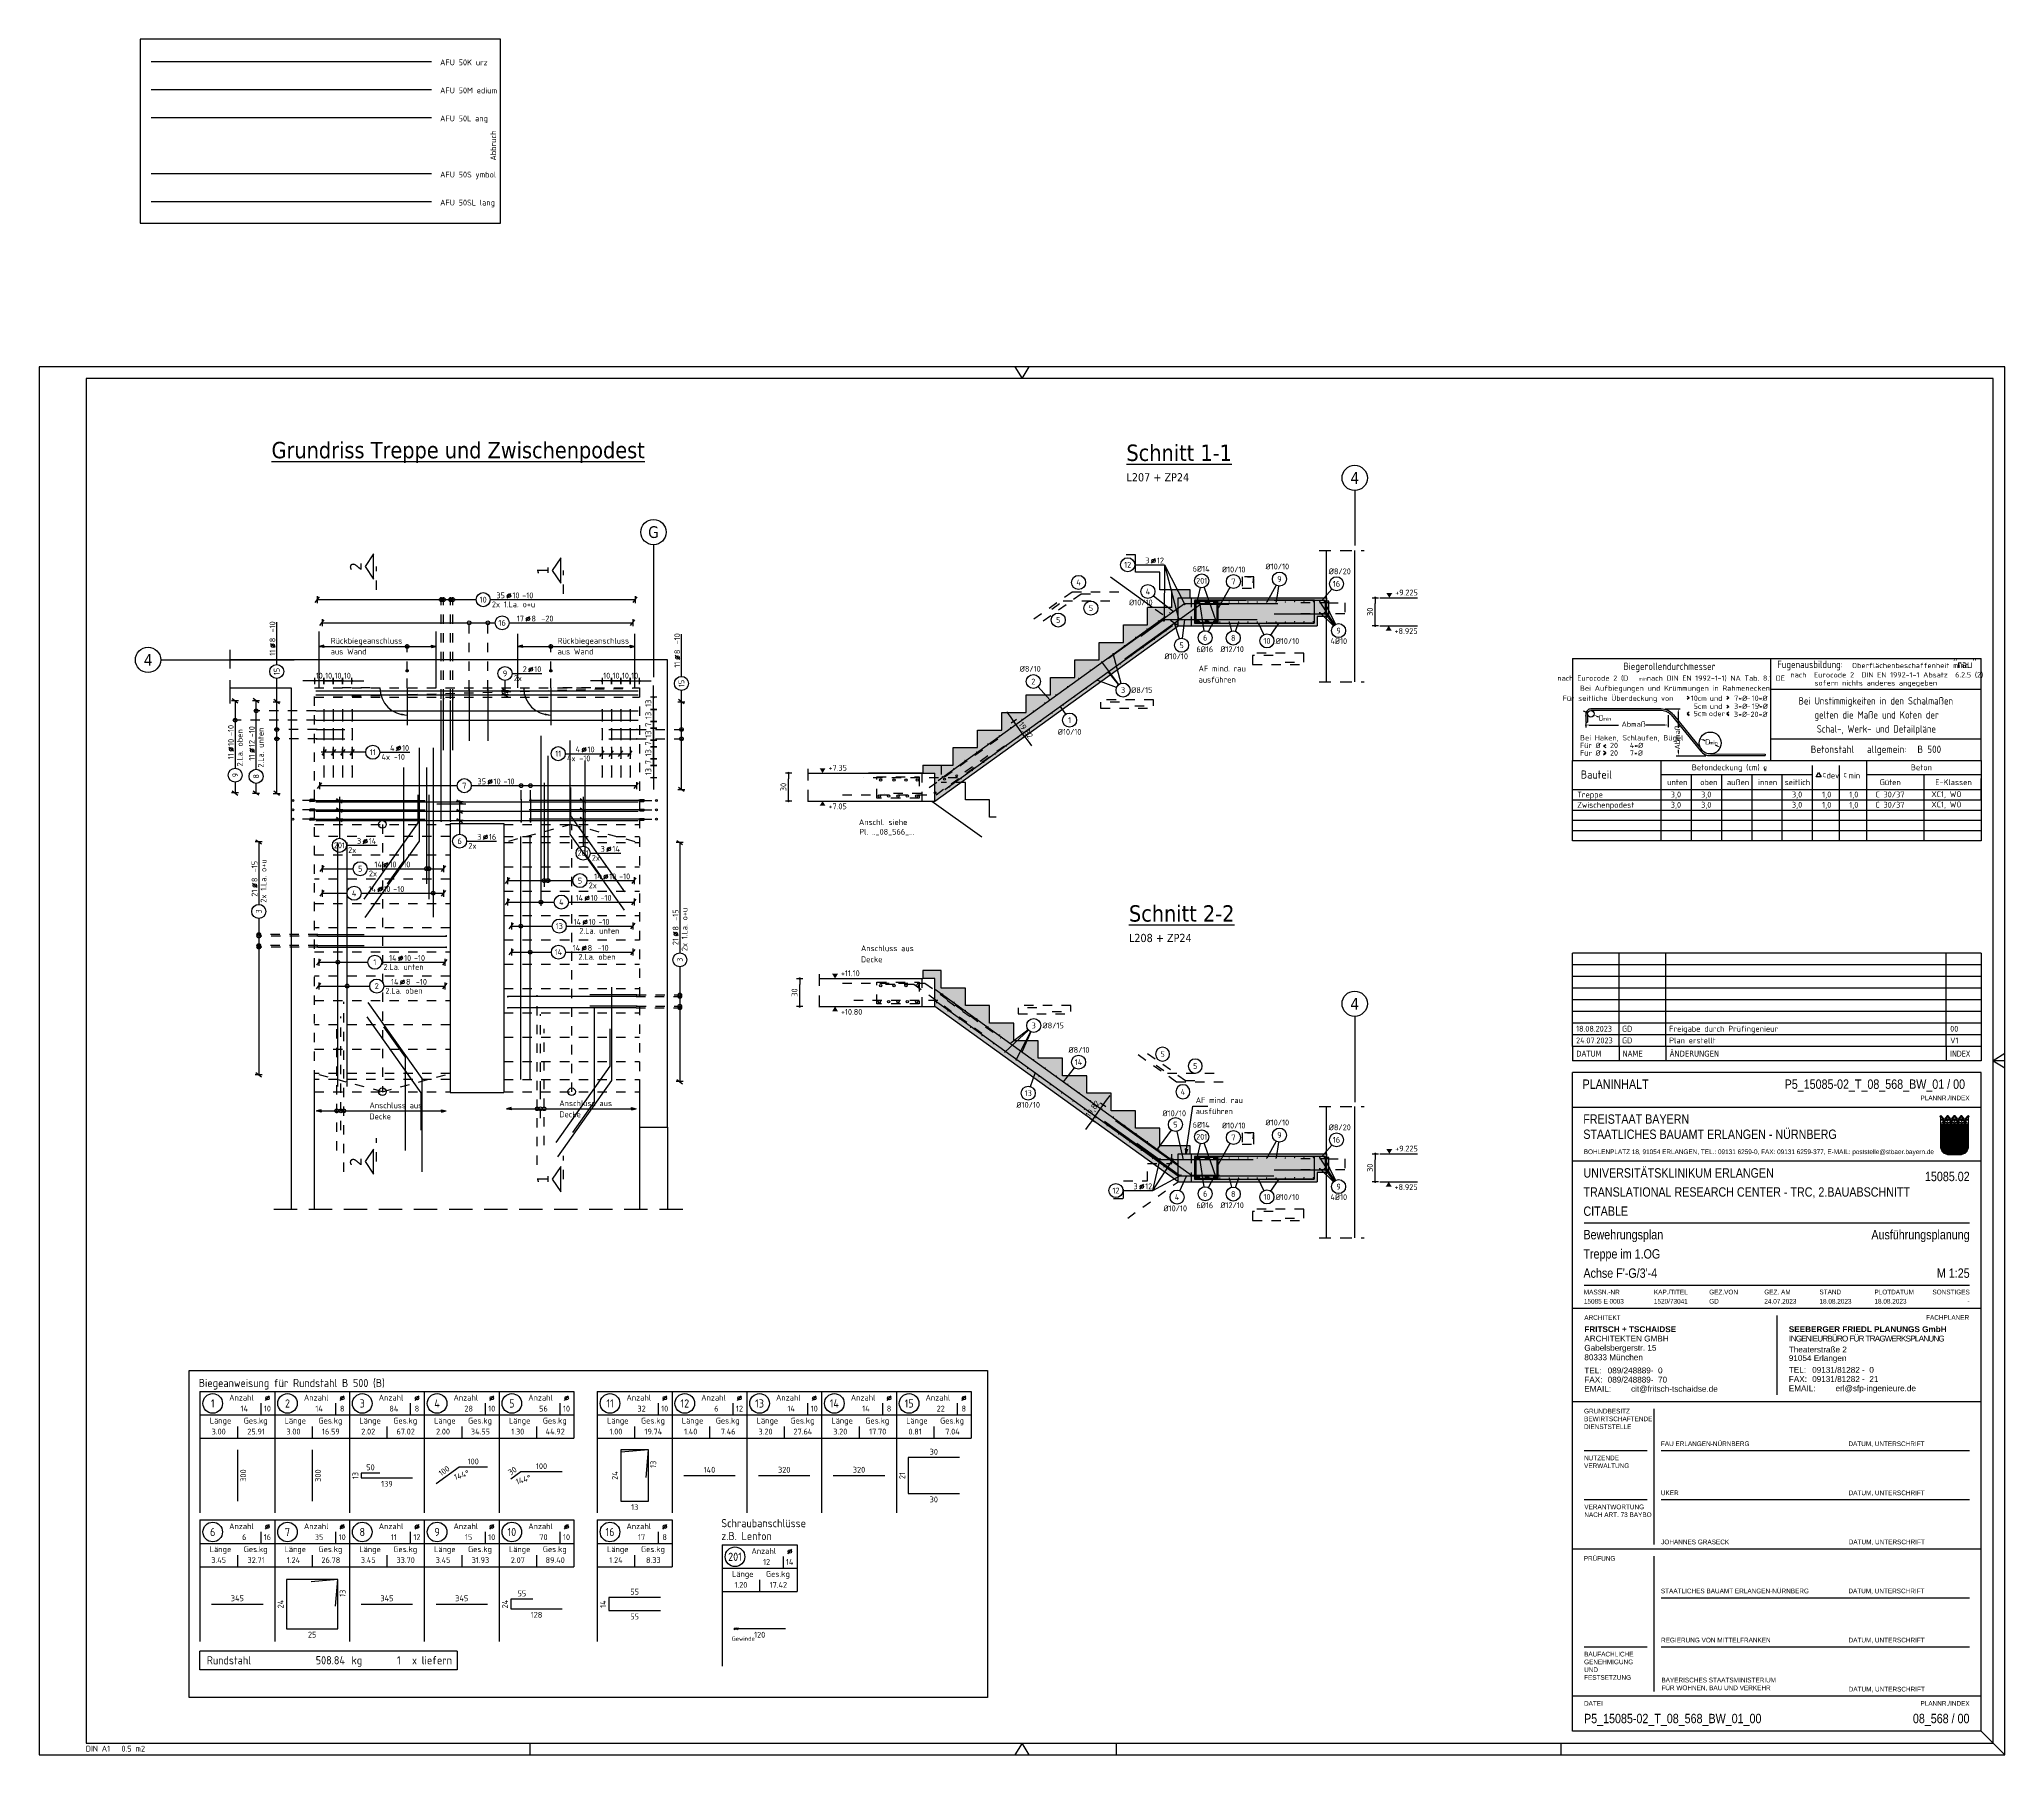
# Model space of a CAD drawing. Extents: x -15.3 to 29.1, y -4.8 to 18.4.
# Drawn here: x 0 to 21.02, y 0 to 18.35 of the extents above; entities that cross this region are included whole.
import ezdxf
from ezdxf.enums import TextEntityAlignment as Align

# ---------------------------------------------------------------- set-up
doc = ezdxf.new("R2010")
doc.units = 0
doc.header["$LTSCALE"] = 0.25
for name, pattern in [('AUSGEZOGEN', [1000.01, 1000, 0.01]), ('DASHED', [0.75, 0.5, -0.25]), ('DOT', [0.175, 0.05, -0.125]), ('GESTRICHELT', [0.75, 0.5, -0.25]), ('GESTRICHELTX2', [1.5, 1, -0.5]), ('HIDDEN', [0.375, 0.25, -0.125]), ('HIDDEN2', [0.187, 0.125, -0.062]), ('PUNKT', [0.175, 0.05, -0.125]), ('STRICHPUNKT2', [0.55, 0.25, -0.125, 0.05, -0.125]), ('VERDECKT', [0.375, 0.25, -0.125])]:
    doc.linetypes.add(name, pattern=pattern)
for name, color, linetype in [('40 A Plankopf Text F+T', 7, 'Continuous'), ('ACHSEN', 7, 'Continuous'), ('AFU', 7, 'Continuous'), ('BET-ANS', 7, 'Continuous'), ('BETON', 7, 'Continuous'), ('DRUEBER', 7, 'Continuous'), ('EG', 7, 'Continuous'), ('grau_mittel', 7, 'Continuous'), ('HILFE', 7, 'Continuous'), ('koten', 7, 'Continuous'), ('LENTON', 7, 'Continuous'), ('MASSE', 7, 'Continuous'), ('OBJEKT', 7, 'Continuous'), ('RAHMEN', 7, 'Continuous'), ('RND', 7, 'Continuous'), ('RND-1', 7, 'Continuous'), ('RND_BILD', 7, 'Continuous'), ('SCHNITTE', 7, 'Continuous'), ('SFP_Achsen', 7, 'Continuous'), ('STEMPEL', 7, 'Continuous'), ('TEXT', 7, 'Continuous'), ('VERDECKT', 7, 'Continuous')]:
    doc.layers.add(name, color=color, linetype=linetype)
doc.layers.add('NOPLOT', color=7, linetype='Continuous', plot=False)
doc.styles.add('ERSTELLTER_STIL_3', font='arial.ttf')
doc.styles.add('ERSTELLTER_STIL_4', font='arialbd.ttf')
doc.styles.add('helv', font='tahoma.ttf')
doc.styles.add('plankopf_ArialN', font='ARIALN.TTF')
doc.styles.add('txt', font='isocp.shx')
doc.linetypes.add('ABBRUCH', pattern='A,0.15,-0.15,["x",Standard,S=0.07,R=0,X=-0.1,Y=-0.0238],-0.005', length=0.305)
doc.linetypes.add('AFU_50K', pattern='A,0.15,["/",Standard,S=0.2,R=0,X=-0.01,Y=-0.1],0.07,["/",Standard,S=0.2,R=0,X=-0.01,Y=-0.1],0.15', length=0.37)
doc.linetypes.add('AFU_50L', pattern='A,0.75,["/",Standard,S=0.2,R=0,X=-0.01,Y=-0.1],0.07,["/",Standard,S=0.2,R=0,X=-0.01,Y=-0.1],0.75', length=1.57)
doc.linetypes.add('AFU_50M', pattern='A,0.45,["/",Standard,S=0.2,R=0,X=-0.01,Y=-0.1],0.07,["/",Standard,S=0.2,R=0,X=-0.01,Y=-0.1],0.45', length=0.97)
doc.linetypes.add('AFU_50S', pattern='A,0,-0.15,["/",Standard,S=0.2,R=0,X=-0.01,Y=-0.1],0,-0.07,["/",Standard,S=0.2,R=0,X=-0.01,Y=-0.1],-0.15', length=0.37)
doc.linetypes.add('AFU_50SL', pattern='A,0,-0.75,["/",Standard,S=0.2,R=0,X=-0.01,Y=-0.1],0,-0.07,["/",Standard,S=0.2,R=0,X=-0.01,Y=-0.1],-0.75', length=1.57)
doc.dimstyles.new('DOT_I', dxfattribs={"dimscale": 0.25, "dimtxt": 0.25, "dimasz": 0.25, "dimexe": 0.1, "dimexo": 0.3, "dimgap": 0.1, "dimtad": 1, "dimdec": 3, "dimzin": 3, "dimtxsty": 'txt', "dimblk": 'DOT', "dimblk1": 'DOT', "dimblk2": 'DOT', "dimsah": 1, "dimcen": 0.1, "dimse1": 1, "dimse2": 1, "dimazin": 0, "dimtfac": 1, "dimtdec": 4, "dimtix": 1, "dimtmove": 2, "dimatfit": 3, "dimfxl": 0, "dimtvp": 1, "dimtolj": 1, "dimtzin": 0, "dimarcsym": 0})
pattern_1 = [(0, (-322.07857, -163.97815), (8e-17, 0.254), [])]

# ---------------------------------------------------------------- blocks, each defined once
blk = doc.blocks.new('Bundeslandwappen')
at = {"lineweight": 9, "true_color": 0xffffff}
for points in [[(-5.75, 16.5), (-5.98, 16.5), (-5.98, 16.29), (-5.75, 16.29)], [(-5.09, 15.68), (-5.31, 15.68), (-5.31, 15.47), (-5.09, 15.47)], [(-3.49, 15.68), (-3.71, 15.68), (-3.71, 15.47), (-3.49, 15.47)], [(-2.82, 16.5), (-3.05, 16.5), (-3.05, 16.29), (-2.82, 16.29)], [(-2.15, 15.68), (-2.38, 15.68), (-2.38, 15.47), (-2.15, 15.47)], [(-0.56, 15.68), (-0.78, 15.68), (-0.78, 15.47), (-0.56, 15.47)], [(0.11, 16.5), (-0.11, 16.5), (-0.11, 16.29), (0.11, 16.29)], [(0.78, 15.68), (0.56, 15.68), (0.56, 15.47), (0.78, 15.47)], [(2.38, 15.68), (2.15, 15.68), (2.15, 15.47), (2.38, 15.47)], [(3.05, 16.5), (2.82, 16.5), (2.82, 16.29), (3.05, 16.29)], [(3.71, 15.68), (3.49, 15.68), (3.49, 15.47), (3.71, 15.47)], [(5.31, 15.68), (5.09, 15.68), (5.09, 15.47), (5.31, 15.47)], [(5.98, 16.5), (5.75, 16.5), (5.75, 16.29), (5.98, 16.29)]]:
    blk.add_hatch(color=7, dxfattribs=at).paths.add_polyline_path(points)
at = {"true_color": 0xffffff}
for points in [[(-5.34, 12.59), (-5.7, 12.59), (-5.7, 12.19), (-5.07, 11.96)], [(-3.57, 8.42), (-5.7, 9.18), (-5.7, 6.17), (-2.07, 4.88)], [(-1.42, 10.67), (-5.07, 11.96), (-3.57, 8.42), (0.08, 7.13)], [(0.86, 12.59), (-2.24, 12.59), (-1.42, 10.67), (2.23, 9.38)], [(3.96, 12.59), (1.66, 12.59), (4.37, 11.63)], [(5.7, 8.15), (2.23, 9.38), (3.73, 5.84), (5.7, 5.14)], [(5.7, 11.16), (4.37, 11.63), (5.7, 8.5)], [(-5.7, 6.14), (-5.7, 3.7, 0.041392), (-5.65, 3.14), (-4.21, 2.63)], [(-0.56, 1.34), (-4.21, 2.63), (-3.29, 0.45, 0.073774), (-2.3, 0.3), (-0.12, 0.3)], [(1.58, 3.59), (-2.07, 4.88), (-0.56, 1.34), (2.36, 0.3, 0.043654), (2.95, 0.36)], [(3.73, 5.84), (0.08, 7.13), (1.58, 3.59), (5.23, 2.29)]]:
    blk.add_hatch(color=7, dxfattribs=at).paths.add_polyline_path(points)
at = {"lineweight": 9}
h = blk.add_hatch(dxfattribs=at)
h.set_pattern_fill('ANSI31', color=256, scale=0.08, angle=315, style=0)
h.set_pattern_definition(pattern_1)
h.paths.add_polyline_path([(-5.07, 11.96), (-5.7, 12.19), (-5.7, 9.18), (-3.57, 8.42)])
h = blk.add_hatch(dxfattribs=at)
h.set_pattern_fill('ANSI31', color=256, scale=0.08, angle=315, style=0)
h.set_pattern_definition(pattern_1)
h.paths.add_polyline_path([(-2.24, 12.59), (-5.34, 12.59), (-5.07, 11.96), (-1.42, 10.67)])
h = blk.add_hatch(dxfattribs=at)
h.set_pattern_fill('ANSI31', color=256, scale=0.08, angle=315, style=0)
h.set_pattern_definition(pattern_1)
h.paths.add_polyline_path([(0.08, 7.13), (-3.57, 8.42), (-2.07, 4.88), (1.58, 3.59)])
h = blk.add_hatch(dxfattribs=at)
h.set_pattern_fill('ANSI31', color=256, scale=0.08, angle=315, style=0)
h.set_pattern_definition(pattern_1)
h.paths.add_polyline_path([(2.23, 9.38), (-1.42, 10.67), (0.08, 7.13), (3.73, 5.84)])
h = blk.add_hatch(dxfattribs=at)
h.set_pattern_fill('ANSI31', color=256, scale=0.08, angle=315, style=0)
h.set_pattern_definition(pattern_1)
h.paths.add_polyline_path([(4.37, 11.63), (1.66, 12.59), (0.86, 12.59), (2.23, 9.38), (5.7, 8.15), (5.7, 8.5)])
h = blk.add_hatch(dxfattribs=at)
h.set_pattern_fill('ANSI31', color=256, scale=0.08, angle=315, style=0)
h.set_pattern_definition(pattern_1)
h.paths.add_polyline_path([(5.7, 12.59), (3.96, 12.59), (4.37, 11.63), (5.7, 11.16)])
h = blk.add_hatch(dxfattribs=at)
h.set_pattern_fill('ANSI31', color=256, scale=0.08, angle=315, style=0)
h.set_pattern_definition(pattern_1)
h.paths.add_polyline_path([(-2.07, 4.88), (-5.7, 6.17), (-5.7, 6.14), (-4.21, 2.63), (-0.56, 1.34)])
h = blk.add_hatch(dxfattribs=at)
h.set_pattern_fill('ANSI31', color=256, scale=0.08, angle=315, style=0)
h.set_pattern_definition(pattern_1)
h.paths.add_polyline_path([(-4.21, 2.63), (-5.65, 3.14, 0.285055), (-3.29, 0.45)])
h = blk.add_hatch(dxfattribs=at)
h.set_pattern_fill('ANSI31', color=256, scale=0.08, angle=315, style=0)
h.set_pattern_definition(pattern_1)
h.paths.add_polyline_path([(-0.56, 1.34), (-0.12, 0.3), (2.3, 0.3, 0.004354), (2.36, 0.3)])
h = blk.add_hatch(dxfattribs=at)
h.set_pattern_fill('ANSI31', color=256, scale=0.08, angle=315, style=0)
h.set_pattern_definition(pattern_1)
h.paths.add_polyline_path([(5.31, 2.11), (5.23, 2.29), (1.58, 3.59), (2.95, 0.36, 0.22704)])
h = blk.add_hatch(dxfattribs=at)
h.set_pattern_fill('ANSI31', color=256, scale=0.08, angle=315, style=0)
h.set_pattern_definition(pattern_1)
h.paths.add_polyline_path([(5.7, 5.14), (3.73, 5.84), (5.23, 2.29), (5.37, 2.24, 0.111178), (5.7, 3.7)])
for p, q in [((-6, 16.1), (-6, 3.7)), ((-6, 13.29), (6, 13.29)), ((-6, 12.94), (6, 12.94)), ((-5.7, 12.59), (-5.7, 3.7)), ((-5.7, 12.59), (5.7, 12.59)), ((-5.7, 12.19), (5.7, 8.15)), ((-5.7, 9.18), (5.7, 5.14)), ((-5.64, 14.97), (-5.64, 15.18)), ((-5.61, 16.59), (-5.62, 16.68)), ((-5.34, 12.59), (-0.12, 0.3)), ((-5.33, 15.19), (-5.33, 15.05)), ((-4.68, 14.54), (-5.26, 14.54)), ((-4.12, 14.54), (-3.54, 14.54)), ((-3.47, 15.19), (-3.47, 15.05)), ((-3.36, 13.9), (-2.93, 14.17)), ((-2.93, 13.63), (-3.36, 13.9)), ((-3.19, 16.59), (-3.18, 16.67)), ((-3.16, 14.97), (-3.16, 15.18)), ((-2.93, 15.58), (-2.93, 14.47)), ((-2.93, 14.17), (-2.5, 13.9)), ((-2.5, 13.9), (-2.93, 13.63)), ((-2.71, 14.97), (-2.71, 15.18)), ((-2.68, 16.59), (-2.69, 16.67)), ((-2.4, 15.19), (-2.4, 15.05)), ((-1.74, 14.54), (-2.32, 14.54)), ((-2.24, 12.59), (2.95, 0.36)), ((-1.19, 14.54), (-0.61, 14.54)), ((-0.54, 15.19), (-0.54, 15.05)), ((0, 14.17), (-0.43, 13.9)), ((-0.43, 13.9), (0, 13.63)), ((-0.25, 16.59), (-0.24, 16.67)), ((-0.22, 14.97), (-0.22, 15.18)), ((0, 15.58), (0, 14.47)), ((0.43, 13.9), (0, 14.17)), ((0, 13.63), (0.43, 13.9)), ((0.22, 14.97), (0.22, 15.18)), ((0.25, 16.59), (0.24, 16.67)), ((0.54, 15.19), (0.54, 15.05)), ((1.19, 14.54), (0.61, 14.54)), ((0.86, 12.59), (5.31, 2.11)), ((1.66, 12.59), (5.7, 11.16)), ((1.74, 14.54), (2.32, 14.54)), ((2.4, 15.19), (2.4, 15.05)), ((2.93, 14.17), (2.5, 13.9)), ((2.5, 13.9), (2.93, 13.63)), ((2.68, 16.59), (2.69, 16.67)), ((2.71, 14.97), (2.71, 15.18)), ((2.93, 15.58), (2.93, 14.47)), ((3.36, 13.9), (2.93, 14.17)), ((2.93, 13.63), (3.36, 13.9)), ((3.16, 14.97), (3.16, 15.18)), ((3.19, 16.59), (3.18, 16.67)), ((3.47, 15.19), (3.47, 15.05)), ((4.12, 14.54), (3.54, 14.54)), ((3.96, 12.59), (5.7, 8.5)), ((4.68, 14.54), (5.26, 14.54)), ((5.33, 15.19), (5.33, 15.05)), ((5.61, 16.59), (5.62, 16.68)), ((5.64, 14.97), (5.64, 15.18)), ((5.7, 3.7), (5.7, 12.59)), ((6, 3.7), (6, 16.1)), ((-5.7, 6.17), (5.37, 2.24)), ((-5.7, 6.14), (-3.29, 0.45)), ((-5.66, 3.14), (2.36, 0.3)), ((-2.3, 0.3), (2.3, 0.3)), ((-2.3, 0), (2.3, 0))]:
    blk.add_line(p, q, dxfattribs=at)
for points in [[(-5.75, 16.29), (-5.98, 16.29), (-5.98, 16.5), (-5.75, 16.5)], [(-5.09, 15.47), (-5.31, 15.47), (-5.31, 15.68), (-5.09, 15.68)], [(-4.07, 13.71), (-4.83, 13.71), (-4.83, 14.1), (-4.07, 14.1)], [(-3.71, 15.47), (-3.49, 15.47), (-3.49, 15.68), (-3.71, 15.68)], [(-2.82, 16.29), (-3.05, 16.29), (-3.05, 16.5), (-2.82, 16.5)], [(-2.15, 15.47), (-2.38, 15.47), (-2.38, 15.68), (-2.15, 15.68)], [(-1.8, 13.71), (-1.04, 13.71), (-1.04, 14.1), (-1.8, 14.1)], [(-0.78, 15.47), (-0.56, 15.47), (-0.56, 15.68), (-0.78, 15.68)], [(0.11, 16.29), (-0.11, 16.29), (-0.11, 16.5), (0.11, 16.5)], [(0.78, 15.47), (0.56, 15.47), (0.56, 15.68), (0.78, 15.68)], [(1.8, 13.71), (1.04, 13.71), (1.04, 14.1), (1.8, 14.1)], [(2.15, 15.47), (2.38, 15.47), (2.38, 15.68), (2.15, 15.68)], [(3.05, 16.29), (2.82, 16.29), (2.82, 16.5), (3.05, 16.5)], [(3.71, 15.47), (3.49, 15.47), (3.49, 15.68), (3.71, 15.68)], [(4.07, 13.71), (4.83, 13.71), (4.83, 14.1), (4.07, 14.1)], [(5.09, 15.47), (5.31, 15.47), (5.31, 15.68), (5.09, 15.68)], [(5.75, 16.29), (5.98, 16.29), (5.98, 16.5), (5.75, 16.5)]]:
    blk.add_lwpolyline(points, close=True, dxfattribs=at)
for centre in [(-5.28, 13.9), (-3.71, 13.9), (-2.2, 13.9), (-0.68, 13.9), (0.68, 13.9), (2.2, 13.9), (3.71, 13.9), (5.28, 13.9)]:
    blk.add_circle(centre, 0.123, dxfattribs=at)
for centre, radius, start, end in [((-2.93, 16.58), 0.264, 24.0166, 155.34093), ((0, 16.58), 0.264, 24.0166, 155.34093), ((2.93, 16.58), 0.264, 24.0166, 155.34093), ((-5.89, 16.45), 0.362, 44.66814, 253.11831), ((-5.67, 16.67), 0.05, 6.6615, 44.66814), ((-5.49, 15.18), 0.157, 3.2756, 179.55206), ((-5.19, 14.99), 0.453, 182.83284, 261.30427), ((-5.56, 16.59), 0.05, 186.6615, 265.62087), ((-5.42, 15.99), 0.179, 74.78828, 15.13561), ((-5.59, 16.26), 0.281, 346.02321, 85.62087), ((-5.36, 16.21), 0.05, 254.78828, 346.02321), ((-5.26, 15.23), 0.191, 249.63581, 3.08566), ((-5.2, 16.05), 0.05, 93.06329, 195.13561), ((-5.19, 15.87), 0.224, 350.95424, 93.06329), ((-5.02, 15.24), 0.05, 82.94673, 183.08566), ((-4.99, 15.54), 0.249, 262.94673, 77.88554), ((-4.92, 15.83), 0.05, 170.95424, 257.88554), ((-4.62, 14.89), 0.224, 71.40005, 0), ((-4.71, 14.85), 0.312, 275.96495, 353.97732), ((-4.4, 15.24), 0.208, 317.07745, 222.92255), ((-4.18, 14.89), 0.224, 180, 108.59995), ((-4.09, 14.85), 0.312, 186.02268, 264.03505), ((-3.81, 15.54), 0.249, 102.11446, 277.05327), ((-3.88, 15.83), 0.05, 282.11446, 9.04576), ((-3.61, 15.87), 0.224, 86.93671, 189.04576), ((-3.78, 15.24), 0.05, 356.91434, 97.05327), ((-3.54, 15.23), 0.191, 176.91434, 290.36419), ((-3.6, 16.05), 0.05, 344.86439, 86.93671), ((-3.38, 15.99), 0.179, 164.86439, 105.21172), ((-3.61, 14.99), 0.453, 278.69573, 357.16716), ((-3.21, 16.26), 0.281, 94.37913, 193.97679), ((-3.44, 16.21), 0.05, 193.97679, 285.21172), ((-3.31, 15.18), 0.157, 0.44794, 176.7244), ((-3.24, 16.59), 0.05, 274.37913, 353.3385), ((-3.13, 16.67), 0.05, 155.22882, 173.3385), ((-2.55, 15.18), 0.157, 3.2756, 179.55206), ((-2.26, 14.99), 0.453, 182.83284, 261.30427), ((-2.74, 16.66), 0.05, 6.6615, 24.0166), ((-2.63, 16.59), 0.05, 186.6615, 265.62087), ((-2.49, 15.99), 0.179, 74.78828, 15.13561), ((-2.65, 16.26), 0.281, 346.02321, 85.62087), ((-2.43, 16.21), 0.05, 254.78828, 346.02321), ((-2.33, 15.23), 0.191, 249.63581, 3.08566), ((-2.27, 16.05), 0.05, 93.06329, 195.13561), ((-2.26, 15.87), 0.224, 350.95424, 93.06329), ((-2.09, 15.24), 0.05, 82.94673, 183.08566), ((-2.05, 15.54), 0.249, 262.94673, 77.88554), ((-1.99, 15.83), 0.05, 170.95424, 257.88554), ((-1.69, 14.89), 0.224, 71.40005, 0), ((-1.78, 14.85), 0.312, 275.96495, 353.97732), ((-1.47, 15.24), 0.208, 317.07745, 222.92255), ((-1.24, 14.89), 0.224, 180, 108.59995), ((-1.16, 14.85), 0.312, 186.02268, 264.03505), ((-0.88, 15.54), 0.249, 102.11446, 277.05327), ((-0.94, 15.83), 0.05, 282.11446, 9.04576), ((-0.67, 15.87), 0.224, 86.93671, 189.04576), ((-0.84, 15.24), 0.05, 356.91434, 97.05327), ((-0.6, 15.23), 0.191, 176.91434, 290.36419), ((-0.66, 16.05), 0.05, 344.86439, 86.93671), ((-0.44, 15.99), 0.179, 164.86439, 105.21172), ((-0.68, 14.99), 0.453, 278.69573, 357.16716), ((-0.28, 16.26), 0.281, 94.37913, 193.97679), ((-0.5, 16.21), 0.05, 193.97679, 285.21172), ((-0.38, 15.18), 0.157, 0.44794, 176.7244), ((-0.3, 16.59), 0.05, 274.37913, 353.3385), ((-0.19, 16.67), 0.05, 155.22882, 173.3385), ((0.38, 15.18), 0.157, 3.2756, 179.55206), ((0.68, 14.99), 0.453, 182.83284, 261.30427), ((0.19, 16.66), 0.05, 6.6615, 24.0166), ((0.3, 16.59), 0.05, 186.6615, 265.62087), ((0.44, 15.99), 0.179, 74.78828, 15.13561), ((0.28, 16.26), 0.281, 346.02321, 85.62087), ((0.5, 16.21), 0.05, 254.78828, 346.02321), ((0.6, 15.23), 0.191, 249.63581, 3.08566), ((0.66, 16.05), 0.05, 93.06329, 195.13561), ((0.67, 15.87), 0.224, 350.95424, 93.06329), ((0.84, 15.24), 0.05, 82.94673, 183.08566), ((0.88, 15.54), 0.249, 262.94673, 77.88554), ((0.94, 15.83), 0.05, 170.95424, 257.88554), ((1.24, 14.89), 0.224, 71.40005, 0), ((1.16, 14.85), 0.312, 275.96495, 353.97732), ((1.47, 15.24), 0.208, 317.07745, 222.92255), ((1.69, 14.89), 0.224, 180, 108.59995), ((1.78, 14.85), 0.312, 186.02268, 264.03505), ((2.05, 15.54), 0.249, 102.11446, 277.05327), ((1.99, 15.83), 0.05, 282.11446, 9.04576), ((2.26, 15.87), 0.224, 86.93671, 189.04576), ((2.09, 15.24), 0.05, 356.91434, 97.05327), ((2.33, 15.23), 0.191, 176.91434, 290.36419), ((2.27, 16.05), 0.05, 344.86439, 86.93671), ((2.49, 15.99), 0.179, 164.86439, 105.21172), ((2.26, 14.99), 0.453, 278.69573, 357.16716), ((2.65, 16.26), 0.281, 94.37913, 193.97679), ((2.43, 16.21), 0.05, 193.97679, 285.21172), ((2.55, 15.18), 0.157, 0.44794, 176.7244), ((2.63, 16.59), 0.05, 274.37913, 353.3385), ((2.74, 16.67), 0.05, 155.22882, 173.3385), ((3.31, 15.18), 0.157, 3.2756, 179.55206), ((3.61, 14.99), 0.453, 182.83284, 261.30427), ((3.13, 16.66), 0.05, 6.6615, 24.0166), ((3.24, 16.59), 0.05, 186.6615, 265.62087), ((3.38, 15.99), 0.179, 74.78828, 15.13561), ((3.21, 16.26), 0.281, 346.02321, 85.62087), ((3.44, 16.21), 0.05, 254.78828, 346.02321), ((3.54, 15.23), 0.191, 249.63581, 3.08566), ((3.6, 16.05), 0.05, 93.06329, 195.13561), ((3.61, 15.87), 0.224, 350.95424, 93.06329), ((3.78, 15.24), 0.05, 82.94673, 183.08566), ((3.81, 15.54), 0.249, 262.94673, 77.88554), ((3.88, 15.83), 0.05, 170.95424, 257.88554), ((4.18, 14.89), 0.224, 71.40005, 0), ((4.09, 14.85), 0.312, 275.96495, 353.97732), ((4.4, 15.24), 0.208, 317.07745, 222.92255), ((4.62, 14.89), 0.224, 180, 108.59995), ((4.71, 14.85), 0.312, 186.02268, 264.03505), ((4.99, 15.54), 0.249, 102.11446, 277.05327), ((4.92, 15.83), 0.05, 282.11446, 9.04576), ((5.19, 15.87), 0.224, 86.93671, 189.04576), ((5.02, 15.24), 0.05, 356.91434, 97.05327), ((5.26, 15.23), 0.191, 176.91434, 290.36419), ((5.2, 16.05), 0.05, 344.86439, 86.93671), ((5.42, 15.99), 0.179, 164.86439, 105.21172), ((5.19, 14.99), 0.453, 278.69573, 357.16716), ((5.59, 16.26), 0.281, 94.37913, 193.97679), ((5.36, 16.21), 0.05, 193.97679, 285.21172), ((5.49, 15.18), 0.157, 0.44794, 176.7244), ((5.56, 16.59), 0.05, 274.37913, 353.3385), ((5.67, 16.67), 0.05, 135.33186, 173.3385), ((5.89, 16.45), 0.362, 286.88169, 135.33186), ((-2.3, 3.7), 3.7, 180, 270), ((-2.3, 3.7), 3.4, 180, 270), ((2.3, 3.7), 3.7, 270, 0), ((2.3, 3.7), 3.4, 270, 0)]:
    blk.add_arc(centre, radius, start, end, dxfattribs=at)
blk = doc.blocks.new('Plankopf_PU')
for p, q in [((-18.5, 25.4), (-18.5, 27.7)), ((-1, 27.7), (-18.5, 27.7)), ((-1, 27.7), (-18.5, 27.7)), ((-1, 25.4), (-1, 27.7)), ((-1, 25.4), (-18.5, 25.4)), ((-1, 25.4), (-18.5, 25.4)), ((-18.5, 19.1), (-18.5, 25.4)), ((-1, 19.1), (-1, 25.4)), ((-1.5, 22.75), (-18, 22.75)), ((-18, 20.1), (-1.5, 20.1)), ((-18.5, 15.1), (-18.5, 19.1)), ((-1, 19.1), (-18.5, 19.1)), ((-9.75, 18.8), (-9.75, 15.4)), ((-1, 15.1), (-1, 19.1)), ((-1, 15.1), (-18.5, 15.1)), ((-1, 15.1), (-18.5, 15.1)), ((-18.5, 8.8), (-18.5, 15.1)), ((-15, 9), (-15, 14.8)), ((-1, 8.8), (-1, 15.1)), ((-15.3, 13), (-18, 13)), ((-1.5, 13), (-14.7, 13)), ((-15.3, 10.9), (-18, 10.9)), ((-1.5, 10.9), (-14.7, 10.9)), ((-18.5, 2.5), (-18.5, 8.8)), ((-1, 8.8), (-18.5, 8.8)), ((-15, 2.7), (-15, 8.5)), ((-1, 2.5), (-1, 8.8)), ((-1.5, 6.7), (-14.7, 6.7)), ((-15.3, 4.6), (-18, 4.6)), ((-1.5, 4.6), (-14.7, 4.6)), ((-1, 2.5), (-18.5, 2.5)), ((-18.5, 1), (-18.5, 2.5)), ((-1, 2.5), (-18.5, 2.5)), ((-1, 1), (-1, 2.5)), ((-1, 1), (-18.5, 1))]:
    blk.add_line(p, q)
at = {"xscale": 0.1, "yscale": 0.1, "zscale": 0.1}
blk.add_blockref('Bundeslandwappen', (-2.148, 25.669), dxfattribs=at)
at = {"linetype": 'AUSGEZOGEN', "lineweight": 35, "style": 'plankopf_ArialN'}
for s, height, p in [('FREISTAAT BAYERN', 0.4, (-18.032, 27.401)), ('PRÜFUNG', 0.2, (-18.013, 8.5))]:
    blk.add_text(s, height=height, dxfattribs=at).set_placement(p, align=Align.TOP_LEFT)
blk.add_text('STAATLICHES BAUAMT ERLANGEN - NÜRNBERG', height=0.4, dxfattribs=at).set_placement((-18.032, 26.552), align=Align.MIDDLE_LEFT)
at = {"style": 'plankopf_ArialN'}
for s, p in [('BOHLENPLATZ 18, 91054 ERLANGEN, TEL.: 09131 6259-0, FAX: 09131 6259-377, E-MAIL: poststelle@stbaer.bayern.de', (-18.012, 25.702)), ('MASSN.-NR', (-18.011, 19.698)), ('KAP./TITEL', (-15.01, 19.698)), ('GEZ.VON', (-12.644, 19.7)), ('GEZ. AM', (-10.286, 19.7)), ('STAND', (-7.927, 19.702)), ('PLOTDATUM', (-5.574, 19.7)), ('FAU ERLANGEN-NÜRNBERG', (-14.712, 13.207)), ('DATUM, UNTERSCHRIFT', (-6.687, 13.207)), ('UKER', (-14.712, 11.107)), ('DATUM, UNTERSCHRIFT', (-6.68, 11.106)), ('JOHANNES GRASECK', (-14.7, 9.005)), ('DATUM, UNTERSCHRIFT', (-6.675, 9.005)), ('STAATLICHES BAUAMT ERLANGEN-NÜRNBERG', (-14.712, 6.907)), ('DATUM, UNTERSCHRIFT', (-6.687, 6.907)), ('REGIERUNG VON MITTELFRANKEN', (-14.705, 4.806)), ('DATUM, UNTERSCHRIFT', (-6.68, 4.806)), ('DATUM, UNTERSCHRIFT', (-6.675, 2.705)), ('DATEI', (-18.002, 2.095))]:
    blk.add_text(s, height=0.2, dxfattribs=at).set_placement(p)
for s, p in [('SONSTIGES', (-1.493, 19.7)), ('PLANNR./INDEX', (-1.501, 2.095))]:
    blk.add_text(s, height=0.2, dxfattribs=at).set_placement(p, align=Align.RIGHT)
at = {"linetype": 'AUSGEZOGEN', "lineweight": 35, "style": 'plankopf_ArialN'}
blk.add_text('ARCHITEKT', height=0.2, dxfattribs=at).set_placement((-17.989, 18.607))
blk.add_text('FACHPLANER', height=0.2, dxfattribs=at).set_placement((-1.52, 18.611), align=Align.RIGHT)
at = {"insert": (-5.574, 19.303), "char_height": 0.2, "attachment_point": 7, "style": 'plankopf_ArialN'}
blk.add_mtext('18.08.2023', dxfattribs=at)
at = {"char_height": 0.2, "attachment_point": 1, "style": 'plankopf_ArialN'}
for s, insert, width in [('GRUNDBESITZ\\PBEWIRTSCHAFTENDE DIENSTSTELLE', (-18, 14.804), 2.5), ('NUTZENDE^JVERWALTUNG', (-17.998, 12.8), 2.69843), ('VERANTWORTUNG  NACH ART. 73 BAYBO', (-17.988, 10.705), 2.68768), ('BAUFACHLICHE GENEHMIGUNG UND FESTSETZUNG', (-17.998, 4.404), 2.2311), ('BAYERISCHES STAATSMINISTERIUM ^JFÜR WOHNEN, BAU UND VERKEHR', (-14.689, 3.294), 9.29412)]:
    blk.add_mtext(s, dxfattribs=dict(at, insert=insert, width=width))
at = {"style": 'plankopf_ArialN'}
for tag, p in [('PROJEKTBEZEICHNUNGZ1', (-18.025, 24.578)), ('PROJEKTBEZEICHNUNGZ2', (-18.025, 23.761)), ('PROJEKTBEZEICHNUNGZ3', (-18.025, 22.941))]:
    blk.add_attdef(tag, text='', height=0.4, dxfattribs=at).set_placement(p, align=Align.BOTTOM_LEFT)
for tag, p in [('GEB.-NR', (-1.5, 24.946)), ('0.000X', (-1.507, 1.749))]:
    blk.add_attdef(tag, text='', height=0.4, dxfattribs=at).set_placement(p, align=Align.TOP_RIGHT)
for tag, p, height in [('PLANINHALTZ1', (-18.025, 22.055), 0.4), ('PLANINHALTZ2', (-18.025, 21.232), 0.4), ('PLANINHALTZ3', (-18.025, 20.409), 0.4), ('MASSN.-NR', (-18.005, 19.303), 0.2), ('KAPITEL/TITEL', (-15.01, 19.303), 0.2), ('GEZ_VON', (-12.644, 19.303), 0.2), ('GEZ_AM', (-10.286, 19.303), 0.2), ('STAND', (-7.927, 19.303), 0.2)]:
    blk.add_attdef(tag, p, '', height=height, dxfattribs=at)
for tag, height, p in [('PLANUNGSPHASE', 0.4, (-1.5, 22.055)), ('PROJEKTKATEGORIE', 0.4, (-1.5, 21.232)), ('MAßSTAB', 0.4, (-1.5, 20.409)), ('SONSTIGES', 0.2, (-1.5, 19.303))]:
    blk.add_attdef(tag, text='', height=height, dxfattribs=at).set_placement(p, align=Align.RIGHT)
at = {"layer": '40 A Plankopf Text F+T', "color": 7, "linetype": 'Continuous', "lineweight": 13, "char_height": 0.25, "attachment_point": 7}
for s, insert, style in [('\\A1;ARCHITEKTEN GMBH', (-17.988, 17.68), 'ERSTELLTER_STIL_3'), ('\\A1;FRITSCH + TSCHAIDSE ', (-17.988, 18.081), 'ERSTELLTER_STIL_4'), ('\\A1;SEEBERGER FRIEDL PLANUNGS GmbH', (-9.238, 18.081), 'ERSTELLTER_STIL_4'), ('\\A1;{\\T0.8;INGENIEURBÜRO FÜR TRAGWERKSPLANUNG}', (-9.238, 17.68), 'ERSTELLTER_STIL_3'), ('\\A1;80333 München', (-17.988, 16.879), 'ERSTELLTER_STIL_3'), ('\\A1;Gabelsbergerstr. 15', (-17.988, 17.212), 'ERSTELLTER_STIL_3'), ('\\A1;Theaterstraße 2', (-9.238, 17.212), 'ERSTELLTER_STIL_3'), ('\\A1;91054 Erlangen', (-9.238, 16.771), 'ERSTELLTER_STIL_3')]:
    blk.add_mtext(s, dxfattribs=dict(at, insert=insert, style=style))
at = {"layer": '40 A Plankopf Text F+T', "color": 7, "linetype": 'Continuous', "lineweight": 13, "char_height": 0.25, "attachment_point": 7, "line_spacing_factor": 0.945293, "style": 'ERSTELLTER_STIL_3'}
for s, insert in [('\\A1;TEL: ^I089/248889-  0\\PFAX: ^I089/248889-  70\\PEMAIL: ^Icit@fritsch-tschaidse.de', (-17.988, 15.481)), ('\\A1;TEL: ^I09131/81282 -  0\\PFAX: ^I09131/81282 -  21\\PEMAIL: ^Ierl@sfp-ingenieure.de', (-9.238, 15.481))]:
    blk.add_mtext(s, dxfattribs=dict(at, insert=insert))
blk = doc.blocks.new('Plankopf-ER')
at = {"layer": 'RAHMEN', "color": 7, "linetype": 'Continuous'}
for p, q in [((-0.5, 4.6), (-18, 4.6)), ((-18, 4.1), (-18, 4.6)), ((-16, 4.1), (-16, 4.6)), ((-14, 4.1), (-14, 4.6)), ((-2, 4.1), (-2, 4.6)), ((-0.5, 4.6), (-0.5, 4.1)), ((-0.5, 4.1), (-18, 4.1)), ((-18, 3.6), (-18, 4.1)), ((-0.5, 3.6), (-18, 3.6)), ((-18, 3.1), (-18, 3.6)), ((-16, 3.6), (-16, 4.1)), ((-16, 3.1), (-16, 3.6)), ((-14, 3.6), (-14, 4.1)), ((-14, 3.1), (-14, 3.6)), ((-2, 3.6), (-2, 4.1)), ((-2, 3.1), (-2, 3.6)), ((-0.5, 4.1), (-0.5, 3.6)), ((-0.5, 3.6), (-0.5, 3.1)), ((-0.5, 3.1), (-18, 3.1)), ((-18, 2.6), (-18, 3.1)), ((-0.5, 2.6), (-18, 2.6)), ((-18, 2.1), (-18, 2.6)), ((-16, 2.6), (-16, 3.1)), ((-16, 2.1), (-16, 2.6)), ((-14, 2.6), (-14, 3.1)), ((-14, 2.1), (-14, 2.6)), ((-2, 2.6), (-2, 3.1)), ((-2, 2.1), (-2, 2.6)), ((-0.5, 3.1), (-0.5, 2.6)), ((-0.5, 2.6), (-0.5, 2.1)), ((-0.5, 2.1), (-18, 2.1)), ((-18, 1.6), (-18, 2.1)), ((-16, 1.6), (-16, 2.1)), ((-14, 1.6), (-14, 2.1)), ((-2, 1.6), (-2, 2.1)), ((-0.5, 2.1), (-0.5, 1.6)), ((-0.5, 1.6), (-18, 1.6)), ((-18, 1.1), (-18, 1.6)), ((-0.5, 1.1), (-18, 1.1)), ((-18, 0.6), (-18, 1.1)), ((-16, 1.1), (-16, 1.6)), ((-16, 0.6), (-16, 1.1)), ((-14, 1.1), (-14, 1.6)), ((-14, 0.6), (-14, 1.1)), ((-2, 1.1), (-2, 1.6)), ((-2, 0.6), (-2, 1.1)), ((-0.5, 1.6), (-0.5, 1.1)), ((-0.5, 1.1), (-0.5, 0.6)), ((-0.5, 0.6), (-18, 0.6)), ((-18, 0.6), (-18, 0)), ((-0.5, 0), (-18, 0)), ((-16, 0.6), (-16, 0)), ((-14, 0.6), (-14, 0)), ((-2, 0.6), (-2, 0)), ((-0.5, 0.6), (-0.5, 0))]:
    blk.add_line(p, q, dxfattribs=at)
at = {"layer": 'RAHMEN', "color": 7, "linetype": 'Continuous', "style": 'txt'}
for tag, p in [('INDEX-D8', (-17.841, 4.242)), ('INDEX-N8', (-15.876, 4.242)), ('INDEX-X8', (-13.857, 4.242)), ('INDEX8', (-1.833, 4.242)), ('INDEX-D7', (-17.841, 3.742)), ('INDEX-D6', (-17.841, 3.242)), ('INDEX-N7', (-15.876, 3.742)), ('INDEX-N6', (-15.876, 3.242)), ('INDEX-X7', (-13.857, 3.742)), ('INDEX-X6', (-13.857, 3.242)), ('INDEX7', (-1.833, 3.742)), ('INDEX6', (-1.833, 3.242)), ('INDEX-D5', (-17.841, 2.742)), ('INDEX-N5', (-15.876, 2.742)), ('INDEX-X5', (-13.857, 2.742)), ('INDEX5', (-1.833, 2.742)), ('INDEX-D4', (-17.841, 2.242)), ('INDEX-D3', (-17.841, 1.742)), ('INDEX-N4', (-15.876, 2.242)), ('INDEX-N3', (-15.876, 1.742)), ('INDEX-X4', (-13.857, 2.242)), ('INDEX-X3', (-13.857, 1.742)), ('INDEX4', (-1.833, 2.242)), ('INDEX3', (-1.833, 1.742)), ('INDEX-D2', (-17.841, 1.242)), ('INDEX-D1', (-17.841, 0.742)), ('INDEX-N2', (-15.876, 1.242)), ('INDEX-N1', (-15.876, 0.742)), ('INDEX-X2', (-13.857, 1.242)), ('INDEX-X1', (-13.857, 0.742)), ('INDEX2', (-1.833, 1.242)), ('INDEX1', (-1.833, 0.742))]:
    blk.add_attdef(tag, p, '', height=0.25, dxfattribs=at)
at = {"layer": 'STEMPEL', "color": 7, "linetype": 'Continuous', "style": 'helv'}
for s, p in [('DATUM', (-17.833, 0.176)), ('NAME', (-15.853, 0.176)), ('ÄNDERUNGEN', (-13.833, 0.176))]:
    blk.add_text(s, height=0.25, dxfattribs=at).set_placement(p)
at = {"layer": 'STEMPEL', "color": 7, "linetype": 'Continuous', "style": 'helv', "width": 0.8}
blk.add_text('INDEX', height=0.25, dxfattribs=at).set_placement((-1.833, 0.176))
blk = doc.blocks.new('DINA1')
at = {"layer": 'RAHMEN'}
for p, q in [((0, 59.4), (0, 0)), ((84.1, 59.4), (0, 59.4)), ((84.1, 0), (84.1, 59.4)), ((0, 0), (84.1, 0))]:
    blk.add_line(p, q, dxfattribs=at)
at = {"layer": 'RAHMEN', "color": 5}
for p, q in [((2, 58.9), (2, 0.5)), ((83.6, 58.9), (2, 58.9)), ((83.6, 0.5), (83.6, 58.9)), ((2, 0.5), (83.6, 0.5))]:
    blk.add_line(p, q, dxfattribs=at)
at = {"layer": 'RAHMEN', "color": 7, "linetype": 'Continuous'}
for p, q in [((41.74, 59.4), (42.05, 58.9)), ((42.05, 58.9), (42.36, 59.4)), ((84.1, 30.01), (83.6, 29.7)), ((83.6, 29.7), (84.1, 29.39)), ((42.05, 0.5), (41.74, 0)), ((42.36, 0), (42.05, 0.5))]:
    blk.add_line(p, q, dxfattribs=at)
at = {"layer": 'RAHMEN', "color": 7}
for p, q in [((21, 0), (21, 0.5)), ((46.1, 0), (46.1, 0.5)), ((65.1, 0.5), (65.1, 0))]:
    blk.add_line(p, q, dxfattribs=at)
at = {"layer": 'RAHMEN', "color": 7, "style": 'txt'}
blk.add_text('DIN A1   0.5 m2', height=0.25, dxfattribs=at).set_placement((1.989, 0.133))
blk = doc.blocks.new('OKRD_O')
at = {"layer": 'koten', "color": 7, "linetype": 'Continuous'}
blk.add_solid([(-0.125, 0.202), (0.125, 0.202), (0, 0)], dxfattribs=at)
at = {"layer": 'koten', "style": 'txt'}
blk.add_attdef('OKRD', (0.25, 0.1), '', height=0.25, dxfattribs=at)
blk = doc.blocks.new('okrd_u')
at = {"layer": 'koten', "color": 7, "linetype": 'Continuous'}
blk.add_solid([(-0.125, -0.202), (0.125, -0.202), (0, 0)], dxfattribs=at)
at = {"layer": 'koten', "style": 'txt'}
blk.add_attdef('OKRD', (0.25, -0.35), '', height=0.25, dxfattribs=at)
blk = doc.blocks.new('DOT')
at = {"layer": 'MASSE', "color": 7, "linetype": 'Continuous'}
for p, q in [((0, 0), (-1, 0)), ((0, 0.54), (0, -0.54))]:
    blk.add_line(p, q, dxfattribs=at)
at = {"layer": 'MASSE', "color": 7, "linetype": 'Continuous', "const_width": 0.2}
blk.add_lwpolyline([(-0.1, 0, 1), (0.1, 0, 1)], format="xyb", close=True, dxfattribs=at)
blk = doc.blocks.new('*D21')
at = {"layer": 'Defpoints', "color": 0, "linetype": 'AUSGEZOGEN', "transparency": 16777216}
for p in [(8.016, 10.503), (8.016, 10.503), (8.016, 10.203)]:
    blk.add_point(p, dxfattribs=at)
at = {"layer": 'MASSE', "color": 0, "linetype": 'AUSGEZOGEN', "lineweight": -2, "transparency": 16777216}
blk.add_line((8.016, 10.265), (8.016, 10.44), dxfattribs=at)
at = {"layer": 'MASSE', "color": 0, "linetype": 'AUSGEZOGEN', "lineweight": -2, "transparency": 16777216, "xscale": 0.0625, "yscale": 0.0625, "zscale": 0.0625}
for p, rotation in [((8.016, 10.503), 90), ((8.016, 10.203), 270)]:
    blk.add_blockref('DOT', p, dxfattribs=dict(at, rotation=rotation))
at = {"layer": 'MASSE', "color": 0, "linetype": 'AUSGEZOGEN', "transparency": 16777216, "insert": (7.96, 10.353), "char_height": 0.0625, "attachment_point": 5, "rotation": 90, "style": 'txt'}
blk.add_mtext('\\A1;30', dxfattribs=at)
blk = doc.blocks.new('LEI_GRE')
at = {"layer": 'RND', "color": 7, "linetype": 'Continuous'}
for p, q in [((-0.09, -0.12), (0.09, 0.12)), ((0, 0.15), (0, -0.15))]:
    blk.add_line(p, q, dxfattribs=at)
blk = doc.blocks.new('RND_LEI')
at = {"layer": 'RND', "color": 7, "linetype": 'Continuous'}
blk.add_line((1.022, 0.066), (1.19, 0.27), dxfattribs=at)
for centre, radius in [((0, 0), 0.3), ((1.106, 0.168), 0.075)]:
    blk.add_circle(centre, radius, dxfattribs=at)
at = {"layer": 'RND', "color": 7, "linetype": 'Continuous', "style": 'txt'}
blk.add_attdef('POSL', text='', height=0.25, dxfattribs=at).set_placement((0, 0), align=Align.MIDDLE)
blk.add_attdef('ANZ', text='', height=0.25, dxfattribs=at).set_placement((0.931, 0.057), align=Align.RIGHT)
for tag, p in [('DUM', (1.253, 0.057)), ('ABSTD', (1.674, 0.057)), ('POSTXT', (0.374, -0.327))]:
    blk.add_attdef(tag, p, '', height=0.25, dxfattribs=at)
blk = doc.blocks.new('Pfeillinie')
at = {"layer": 'TEXT', "linetype": 'Continuous'}
blk.add_hatch(color=7, dxfattribs=at).paths.add_polyline_path([(0, 0), (-0.8, 0.2), (-0.8, 0), (-0.8, -0.2)])
at = {"layer": 'TEXT', "color": 7, "linetype": 'Continuous'}
for p, q in [((-0.8, 0), (-0.8, 0.2)), ((-0.8, 0.2), (0, 0)), ((-0.8, 0), (-0.8, -0.2)), ((-0.8, -0.2), (0, 0))]:
    blk.add_line(p, q, dxfattribs=at)
blk = doc.blocks.new('RND_HIN')
at = {"layer": 'RND', "color": 7, "linetype": 'Continuous'}
blk.add_circle((0, 0), 0.3, dxfattribs=at)
at = {"layer": 'RND', "color": 7, "linetype": 'Continuous', "style": 'txt'}
blk.add_attdef('POSI', text='', height=0.25, dxfattribs=at).set_placement((0, 0), align=Align.MIDDLE)
blk = doc.blocks.new('RND_LIS2')
at = {"layer": 'RND', "color": 3, "linetype": 'Continuous'}
for p, q in [((0, 0), (0, -5.2)), ((0, 0), (3.2, 0)), ((3.2, 0), (3.2, -2)), ((2.6, -0.503), (2.6, -1)), ((0, -1), (3.2, -1)), ((1.6, -1.503), (1.6, -2)), ((0, -2), (3.2, -2))]:
    blk.add_line(p, q, dxfattribs=at)
at = {"layer": 'RND', "color": 7, "linetype": 'Continuous'}
blk.add_line((2.805, -0.39), (2.973, -0.186), dxfattribs=at)
at = {"layer": 'RND', "color": 1, "linetype": 'Continuous'}
blk.add_circle((0.545, -0.513), 0.42, dxfattribs=at)
at = {"layer": 'RND', "color": 7, "linetype": 'Continuous'}
blk.add_circle((2.889, -0.288), 0.075, dxfattribs=at)
at = {"layer": 'RND', "color": 7, "linetype": 'Continuous', "style": 'txt'}
for s, p in [('Anzahl', (1.249, -0.391)), ('Länge', (0.42, -1.373)), ('Ges.kg', (1.872, -1.373))]:
    blk.add_text(s, height=0.25, dxfattribs=at).set_placement(p)
at = {"layer": 'RND', "color": 1, "linetype": 'Continuous', "style": 'txt'}
blk.add_attdef('POS1', text='', height=0.35, dxfattribs=at).set_placement((0.545, -0.513), align=Align.MIDDLE)
at = {"layer": 'RND', "color": 7, "linetype": 'Continuous', "style": 'txt'}
for tag, p in [('STK1', (1.897, -0.859)), ('DS1', (2.885, -0.859)), ('LANG1', (0.8, -1.841)), ('GEW', (2.4, -1.841))]:
    blk.add_attdef(tag, text='', height=0.25, dxfattribs=at).set_placement(p, align=Align.CENTER)
blk = doc.blocks.new('*D25')
at = {"layer": 'Defpoints', "color": 0, "linetype": 'AUSGEZOGEN', "transparency": 16777216}
for p in [(14.291, 12.378), (14.291, 12.378), (14.291, 12.078)]:
    blk.add_point(p, dxfattribs=at)
at = {"layer": 'MASSE', "color": 0, "linetype": 'AUSGEZOGEN', "lineweight": -2, "transparency": 16777216}
blk.add_line((14.291, 12.14), (14.291, 12.315), dxfattribs=at)
at = {"layer": 'MASSE', "color": 0, "linetype": 'AUSGEZOGEN', "lineweight": -2, "transparency": 16777216, "xscale": 0.0625, "yscale": 0.0625, "zscale": 0.0625}
for p, rotation in [((14.291, 12.378), 90), ((14.291, 12.078), 270)]:
    blk.add_blockref('DOT', p, dxfattribs=dict(at, rotation=rotation))
at = {"layer": 'MASSE', "color": 0, "linetype": 'AUSGEZOGEN', "transparency": 16777216, "insert": (14.235, 12.228), "char_height": 0.0625, "attachment_point": 5, "rotation": 90, "style": 'txt'}
blk.add_mtext('\\A1;30', dxfattribs=at)
blk = doc.blocks.new('*D26')
at = {"layer": 'Defpoints', "color": 0, "linetype": 'AUSGEZOGEN', "transparency": 16777216}
for p in [(10.425, 11.055), (10.425, 11.055), (10.541, 10.895)]:
    blk.add_point(p, dxfattribs=at)
at = {"layer": 'MASSE', "color": 0, "linetype": 'AUSGEZOGEN', "lineweight": -2, "transparency": 16777216}
for p, q in [((10.389, 11.106), (10.352, 11.157)), ((10.541, 10.895), (10.425, 11.055)), ((10.578, 10.844), (10.614, 10.793))]:
    blk.add_line(p, q, dxfattribs=at)
at = {"layer": 'MASSE', "color": 0, "linetype": 'AUSGEZOGEN', "lineweight": -2, "transparency": 16777216, "xscale": 0.0625, "yscale": 0.0625, "zscale": 0.0625}
for p, rotation in [((10.425, 11.055), 305.7992139162113), ((10.541, 10.895), 125.7992139162113)]:
    blk.add_blockref('DOT', p, dxfattribs=dict(at, rotation=rotation))
at = {"layer": 'MASSE', "color": 0, "linetype": 'AUSGEZOGEN', "transparency": 16777216, "insert": (10.547, 10.957), "char_height": 0.0625, "attachment_point": 5, "rotation": 305.7992, "style": 'txt'}
blk.add_mtext('\\A1;19,82', dxfattribs=at)
blk = doc.blocks.new('*D24')
at = {"layer": 'Defpoints', "color": 0, "linetype": 'AUSGEZOGEN', "transparency": 16777216}
for p in [(11.381, 6.951), (11.381, 6.951), (11.265, 6.79)]:
    blk.add_point(p, dxfattribs=at)
at = {"layer": 'MASSE', "color": 0, "linetype": 'AUSGEZOGEN', "lineweight": -2, "transparency": 16777216}
for p, q in [((11.265, 6.79), (11.381, 6.951)), ((11.417, 7.001), (11.454, 7.052)), ((11.228, 6.739), (11.192, 6.689))]:
    blk.add_line(p, q, dxfattribs=at)
at = {"layer": 'MASSE', "color": 0, "linetype": 'AUSGEZOGEN', "lineweight": -2, "transparency": 16777216, "xscale": 0.0625, "yscale": 0.0625, "zscale": 0.0625}
for p, rotation in [((11.381, 6.951), 234.2025969754206), ((11.265, 6.79), 54.20259697542063)]:
    blk.add_blockref('DOT', p, dxfattribs=dict(at, rotation=rotation))
at = {"layer": 'MASSE', "color": 0, "linetype": 'AUSGEZOGEN', "transparency": 16777216, "insert": (11.273, 6.906), "char_height": 0.0625, "attachment_point": 5, "rotation": 54.2026, "style": 'txt'}
blk.add_mtext('\\A1;19,82', dxfattribs=at)
blk = doc.blocks.new('*D27')
at = {"layer": 'Defpoints', "color": 0, "linetype": 'AUSGEZOGEN', "transparency": 16777216}
for p in [(8.135, 8.304), (8.135, 8.304), (8.135, 8.004)]:
    blk.add_point(p, dxfattribs=at)
at = {"layer": 'MASSE', "color": 0, "linetype": 'AUSGEZOGEN', "lineweight": -2, "transparency": 16777216}
blk.add_line((8.135, 8.066), (8.135, 8.241), dxfattribs=at)
at = {"layer": 'MASSE', "color": 0, "linetype": 'AUSGEZOGEN', "lineweight": -2, "transparency": 16777216, "xscale": 0.0625, "yscale": 0.0625, "zscale": 0.0625}
for p, rotation in [((8.135, 8.304), 90), ((8.135, 8.004), 270)]:
    blk.add_blockref('DOT', p, dxfattribs=dict(at, rotation=rotation))
at = {"layer": 'MASSE', "color": 0, "linetype": 'AUSGEZOGEN', "transparency": 16777216, "insert": (8.079, 8.154), "char_height": 0.0625, "attachment_point": 5, "rotation": 90, "style": 'txt'}
blk.add_mtext('\\A1;30', dxfattribs=at)
blk = doc.blocks.new('*D28')
at = {"layer": 'Defpoints', "color": 0, "linetype": 'AUSGEZOGEN', "transparency": 16777216}
for p in [(14.291, 6.429), (14.291, 6.429), (14.291, 6.129)]:
    blk.add_point(p, dxfattribs=at)
at = {"layer": 'MASSE', "color": 0, "linetype": 'AUSGEZOGEN', "lineweight": -2, "transparency": 16777216}
blk.add_line((14.291, 6.191), (14.291, 6.366), dxfattribs=at)
at = {"layer": 'MASSE', "color": 0, "linetype": 'AUSGEZOGEN', "lineweight": -2, "transparency": 16777216, "xscale": 0.0625, "yscale": 0.0625, "zscale": 0.0625}
for p, rotation in [((14.291, 6.429), 90), ((14.291, 6.129), 270)]:
    blk.add_blockref('DOT', p, dxfattribs=dict(at, rotation=rotation))
at = {"layer": 'MASSE', "color": 0, "linetype": 'AUSGEZOGEN', "transparency": 16777216, "insert": (14.235, 6.279), "char_height": 0.0625, "attachment_point": 5, "rotation": 90, "style": 'txt'}
blk.add_mtext('\\A1;30', dxfattribs=at)
blk = doc.blocks.new('PFEIL')
at = {"color": 7, "linetype": 'Continuous'}
blk.add_solid([(-1, -0.17), (-1, 0.17), (0, 0)], dxfattribs=at)
blk = doc.blocks.new('*D29')
at = {"layer": 'Defpoints', "color": 0, "linetype": 'AUSGEZOGEN', "transparency": 16777216}
for p in [(6.571, 11.314), (6.571, 11.314), (6.571, 11.184)]:
    blk.add_point(p, dxfattribs=at)
at = {"layer": 'MASSE', "color": 0, "linetype": 'AUSGEZOGEN', "lineweight": -2, "transparency": 16777216}
for p, q in [((6.571, 11.376), (6.571, 11.439)), ((6.571, 11.184), (6.571, 11.314)), ((6.571, 11.122), (6.571, 11.059))]:
    blk.add_line(p, q, dxfattribs=at)
at = {"layer": 'MASSE', "color": 0, "linetype": 'AUSGEZOGEN', "lineweight": -2, "transparency": 16777216, "xscale": 0.0625, "yscale": 0.0625, "zscale": 0.0625}
for p, rotation in [((6.571, 11.314), 270), ((6.571, 11.184), 90)]:
    blk.add_blockref('DOT', p, dxfattribs=dict(at, rotation=rotation))
at = {"layer": 'MASSE', "color": 0, "linetype": 'AUSGEZOGEN', "transparency": 16777216, "insert": (6.515, 11.249), "char_height": 0.0625, "attachment_point": 5, "rotation": 90, "style": 'txt'}
blk.add_mtext('\\A1;13', dxfattribs=at)
blk = doc.blocks.new('*D30')
at = {"layer": 'Defpoints', "color": 0, "linetype": 'AUSGEZOGEN', "transparency": 16777216}
for p in [(6.571, 11.184), (6.571, 11.054), (6.571, 11.054)]:
    blk.add_point(p, dxfattribs=at)
at = {"layer": 'MASSE', "color": 0, "linetype": 'AUSGEZOGEN', "lineweight": -2, "transparency": 16777216}
for p, q in [((6.571, 11.247), (6.571, 11.309)), ((6.571, 11.184), (6.571, 11.054)), ((6.571, 10.992), (6.571, 10.929))]:
    blk.add_line(p, q, dxfattribs=at)
at = {"layer": 'MASSE', "color": 0, "linetype": 'AUSGEZOGEN', "lineweight": -2, "transparency": 16777216, "xscale": 0.0625, "yscale": 0.0625, "zscale": 0.0625}
for p, rotation in [((6.571, 11.184), 270), ((6.571, 11.054), 90)]:
    blk.add_blockref('DOT', p, dxfattribs=dict(at, rotation=rotation))
at = {"layer": 'MASSE', "color": 0, "linetype": 'AUSGEZOGEN', "transparency": 16777216, "insert": (6.515, 11.119), "char_height": 0.0625, "attachment_point": 5, "rotation": 90, "style": 'txt'}
blk.add_mtext('\\A1;13', dxfattribs=at)
blk = doc.blocks.new('*D31')
at = {"layer": 'Defpoints', "color": 0, "linetype": 'AUSGEZOGEN', "transparency": 16777216}
for p in [(6.571, 11.054), (6.571, 10.984), (6.571, 10.984)]:
    blk.add_point(p, dxfattribs=at)
at = {"layer": 'MASSE', "color": 0, "linetype": 'AUSGEZOGEN', "lineweight": -2, "transparency": 16777216}
for p, q in [((6.571, 11.117), (6.571, 11.179)), ((6.571, 11.054), (6.571, 10.984)), ((6.571, 10.922), (6.571, 10.859))]:
    blk.add_line(p, q, dxfattribs=at)
at = {"layer": 'MASSE', "color": 0, "linetype": 'AUSGEZOGEN', "lineweight": -2, "transparency": 16777216, "xscale": 0.0625, "yscale": 0.0625, "zscale": 0.0625}
for p, rotation in [((6.571, 11.054), 270), ((6.571, 10.984), 90)]:
    blk.add_blockref('DOT', p, dxfattribs=dict(at, rotation=rotation))
at = {"layer": 'MASSE', "color": 0, "linetype": 'AUSGEZOGEN', "transparency": 16777216, "insert": (6.515, 11.019), "char_height": 0.0625, "attachment_point": 5, "rotation": 90, "style": 'txt'}
blk.add_mtext('\\A1;7', dxfattribs=at)
blk = doc.blocks.new('*D32')
at = {"layer": 'Defpoints', "color": 0, "linetype": 'AUSGEZOGEN', "transparency": 16777216}
for p in [(6.571, 10.984), (6.571, 10.854), (6.571, 10.854)]:
    blk.add_point(p, dxfattribs=at)
at = {"layer": 'MASSE', "color": 0, "linetype": 'AUSGEZOGEN', "lineweight": -2, "transparency": 16777216}
for p, q in [((6.571, 11.047), (6.571, 11.109)), ((6.571, 10.984), (6.571, 10.854)), ((6.571, 10.792), (6.571, 10.729))]:
    blk.add_line(p, q, dxfattribs=at)
at = {"layer": 'MASSE', "color": 0, "linetype": 'AUSGEZOGEN', "lineweight": -2, "transparency": 16777216, "xscale": 0.0625, "yscale": 0.0625, "zscale": 0.0625}
for p, rotation in [((6.571, 10.984), 270), ((6.571, 10.854), 90)]:
    blk.add_blockref('DOT', p, dxfattribs=dict(at, rotation=rotation))
at = {"layer": 'MASSE', "color": 0, "linetype": 'AUSGEZOGEN', "transparency": 16777216, "insert": (6.515, 10.919), "char_height": 0.0625, "attachment_point": 5, "rotation": 90, "style": 'txt'}
blk.add_mtext('\\A1;13', dxfattribs=at)
blk = doc.blocks.new('*D33')
at = {"layer": 'Defpoints', "color": 0, "linetype": 'AUSGEZOGEN', "transparency": 16777216}
for p in [(6.571, 10.854), (6.571, 10.784), (6.571, 10.784)]:
    blk.add_point(p, dxfattribs=at)
at = {"layer": 'MASSE', "color": 0, "linetype": 'AUSGEZOGEN', "lineweight": -2, "transparency": 16777216}
for p, q in [((6.571, 10.917), (6.571, 10.979)), ((6.571, 10.854), (6.571, 10.784)), ((6.571, 10.721), (6.571, 10.659))]:
    blk.add_line(p, q, dxfattribs=at)
at = {"layer": 'MASSE', "color": 0, "linetype": 'AUSGEZOGEN', "lineweight": -2, "transparency": 16777216, "xscale": 0.0625, "yscale": 0.0625, "zscale": 0.0625}
for p, rotation in [((6.571, 10.854), 270), ((6.571, 10.784), 90)]:
    blk.add_blockref('DOT', p, dxfattribs=dict(at, rotation=rotation))
at = {"layer": 'MASSE', "color": 0, "linetype": 'AUSGEZOGEN', "transparency": 16777216, "insert": (6.515, 10.819), "char_height": 0.0625, "attachment_point": 5, "rotation": 90, "style": 'txt'}
blk.add_mtext('\\A1;7', dxfattribs=at)
blk = doc.blocks.new('*D34')
at = {"layer": 'Defpoints', "color": 0, "linetype": 'AUSGEZOGEN', "transparency": 16777216}
for p in [(6.571, 10.784), (6.571, 10.654), (6.571, 10.654)]:
    blk.add_point(p, dxfattribs=at)
at = {"layer": 'MASSE', "color": 0, "linetype": 'AUSGEZOGEN', "lineweight": -2, "transparency": 16777216}
for p, q in [((6.571, 10.846), (6.571, 10.909)), ((6.571, 10.784), (6.571, 10.654)), ((6.571, 10.591), (6.571, 10.529))]:
    blk.add_line(p, q, dxfattribs=at)
at = {"layer": 'MASSE', "color": 0, "linetype": 'AUSGEZOGEN', "lineweight": -2, "transparency": 16777216, "xscale": 0.0625, "yscale": 0.0625, "zscale": 0.0625}
for p, rotation in [((6.571, 10.784), 270), ((6.571, 10.654), 90)]:
    blk.add_blockref('DOT', p, dxfattribs=dict(at, rotation=rotation))
at = {"layer": 'MASSE', "color": 0, "linetype": 'AUSGEZOGEN', "transparency": 16777216, "insert": (6.515, 10.719), "char_height": 0.0625, "attachment_point": 5, "rotation": 90, "style": 'txt'}
blk.add_mtext('\\A1;13', dxfattribs=at)
blk = doc.blocks.new('*D35')
at = {"layer": 'Defpoints', "color": 0, "linetype": 'AUSGEZOGEN', "transparency": 16777216}
for p in [(6.571, 10.654), (6.571, 10.583), (6.571, 10.583)]:
    blk.add_point(p, dxfattribs=at)
at = {"layer": 'MASSE', "color": 0, "linetype": 'AUSGEZOGEN', "lineweight": -2, "transparency": 16777216}
for p, q in [((6.571, 10.716), (6.571, 10.779)), ((6.571, 10.654), (6.571, 10.583)), ((6.571, 10.521), (6.571, 10.458))]:
    blk.add_line(p, q, dxfattribs=at)
at = {"layer": 'MASSE', "color": 0, "linetype": 'AUSGEZOGEN', "lineweight": -2, "transparency": 16777216, "xscale": 0.0625, "yscale": 0.0625, "zscale": 0.0625}
for p, rotation in [((6.571, 10.654), 270), ((6.571, 10.583), 90)]:
    blk.add_blockref('DOT', p, dxfattribs=dict(at, rotation=rotation))
at = {"layer": 'MASSE', "color": 0, "linetype": 'AUSGEZOGEN', "transparency": 16777216, "insert": (6.515, 10.619), "char_height": 0.0625, "attachment_point": 5, "rotation": 90, "style": 'txt'}
blk.add_mtext('\\A1;7', dxfattribs=at)
blk = doc.blocks.new('*D36')
at = {"layer": 'Defpoints', "color": 0, "linetype": 'AUSGEZOGEN', "transparency": 16777216}
for p in [(6.571, 10.583), (6.571, 10.453), (6.571, 10.453)]:
    blk.add_point(p, dxfattribs=at)
at = {"layer": 'MASSE', "color": 0, "linetype": 'AUSGEZOGEN', "lineweight": -2, "transparency": 16777216}
for p, q in [((6.571, 10.646), (6.571, 10.708)), ((6.571, 10.583), (6.571, 10.453)), ((6.571, 10.391), (6.571, 10.328))]:
    blk.add_line(p, q, dxfattribs=at)
at = {"layer": 'MASSE', "color": 0, "linetype": 'AUSGEZOGEN', "lineweight": -2, "transparency": 16777216, "xscale": 0.0625, "yscale": 0.0625, "zscale": 0.0625}
for p, rotation in [((6.571, 10.583), 270), ((6.571, 10.453), 90)]:
    blk.add_blockref('DOT', p, dxfattribs=dict(at, rotation=rotation))
at = {"layer": 'MASSE', "color": 0, "linetype": 'AUSGEZOGEN', "transparency": 16777216, "insert": (6.515, 10.518), "char_height": 0.0625, "attachment_point": 5, "rotation": 90, "style": 'txt'}
blk.add_mtext('\\A1;13', dxfattribs=at)
blk = doc.blocks.new('*D37')
at = {"layer": 'Defpoints', "color": 0, "linetype": 'AUSGEZOGEN', "transparency": 16777216}
for p in [(6.02, 11.488), (6.02, 11.488), (6.12, 11.488)]:
    blk.add_point(p, dxfattribs=at)
at = {"layer": 'MASSE', "color": 0, "linetype": 'AUSGEZOGEN', "lineweight": -2, "transparency": 16777216}
for p, q in [((5.958, 11.488), (5.895, 11.488)), ((6.12, 11.488), (6.02, 11.488)), ((6.183, 11.488), (6.245, 11.488))]:
    blk.add_line(p, q, dxfattribs=at)
at = {"layer": 'MASSE', "color": 0, "linetype": 'AUSGEZOGEN', "lineweight": -2, "transparency": 16777216, "xscale": 0.0625, "yscale": 0.0625, "zscale": 0.0625}
blk.add_blockref('DOT', (6.02, 11.488), dxfattribs=at)
at = {"layer": 'MASSE', "color": 0, "linetype": 'AUSGEZOGEN', "lineweight": -2, "transparency": 16777216, "xscale": 0.0625, "yscale": 0.0625, "zscale": 0.0625, "rotation": 180}
blk.add_blockref('DOT', (6.12, 11.488), dxfattribs=at)
at = {"layer": 'MASSE', "color": 0, "linetype": 'AUSGEZOGEN', "transparency": 16777216, "insert": (6.07, 11.544), "char_height": 0.0625, "attachment_point": 5, "style": 'txt'}
blk.add_mtext('\\A1;10', dxfattribs=at)
blk = doc.blocks.new('*D38')
at = {"layer": 'Defpoints', "color": 0, "linetype": 'AUSGEZOGEN', "transparency": 16777216}
for p in [(6.12, 11.488), (6.22, 11.488), (6.22, 11.488)]:
    blk.add_point(p, dxfattribs=at)
at = {"layer": 'MASSE', "color": 0, "linetype": 'AUSGEZOGEN', "lineweight": -2, "transparency": 16777216}
for p, q in [((6.058, 11.488), (5.995, 11.488)), ((6.12, 11.488), (6.22, 11.488)), ((6.283, 11.488), (6.345, 11.488))]:
    blk.add_line(p, q, dxfattribs=at)
at = {"layer": 'MASSE', "color": 0, "linetype": 'AUSGEZOGEN', "lineweight": -2, "transparency": 16777216, "xscale": 0.0625, "yscale": 0.0625, "zscale": 0.0625}
blk.add_blockref('DOT', (6.12, 11.488), dxfattribs=at)
at = {"layer": 'MASSE', "color": 0, "linetype": 'AUSGEZOGEN', "lineweight": -2, "transparency": 16777216, "xscale": 0.0625, "yscale": 0.0625, "zscale": 0.0625, "rotation": 180}
blk.add_blockref('DOT', (6.22, 11.488), dxfattribs=at)
at = {"layer": 'MASSE', "color": 0, "linetype": 'AUSGEZOGEN', "transparency": 16777216, "insert": (6.17, 11.544), "char_height": 0.0625, "attachment_point": 5, "style": 'txt'}
blk.add_mtext('\\A1;10', dxfattribs=at)
blk = doc.blocks.new('*D39')
at = {"layer": 'Defpoints', "color": 0, "linetype": 'AUSGEZOGEN', "transparency": 16777216}
for p in [(6.22, 11.488), (6.32, 11.488), (6.32, 11.488)]:
    blk.add_point(p, dxfattribs=at)
at = {"layer": 'MASSE', "color": 0, "linetype": 'AUSGEZOGEN', "lineweight": -2, "transparency": 16777216}
for p, q in [((6.158, 11.488), (6.095, 11.488)), ((6.22, 11.488), (6.32, 11.488)), ((6.383, 11.488), (6.445, 11.488))]:
    blk.add_line(p, q, dxfattribs=at)
at = {"layer": 'MASSE', "color": 0, "linetype": 'AUSGEZOGEN', "lineweight": -2, "transparency": 16777216, "xscale": 0.0625, "yscale": 0.0625, "zscale": 0.0625}
blk.add_blockref('DOT', (6.22, 11.488), dxfattribs=at)
at = {"layer": 'MASSE', "color": 0, "linetype": 'AUSGEZOGEN', "lineweight": -2, "transparency": 16777216, "xscale": 0.0625, "yscale": 0.0625, "zscale": 0.0625, "rotation": 180}
blk.add_blockref('DOT', (6.32, 11.488), dxfattribs=at)
at = {"layer": 'MASSE', "color": 0, "linetype": 'AUSGEZOGEN', "transparency": 16777216, "insert": (6.27, 11.544), "char_height": 0.0625, "attachment_point": 5, "style": 'txt'}
blk.add_mtext('\\A1;10', dxfattribs=at)
blk = doc.blocks.new('*D40')
at = {"layer": 'Defpoints', "color": 0, "linetype": 'AUSGEZOGEN', "transparency": 16777216}
for p in [(6.32, 11.488), (6.42, 11.488), (6.42, 11.488)]:
    blk.add_point(p, dxfattribs=at)
at = {"layer": 'MASSE', "color": 0, "linetype": 'AUSGEZOGEN', "lineweight": -2, "transparency": 16777216}
for p, q in [((6.258, 11.488), (6.195, 11.488)), ((6.32, 11.488), (6.42, 11.488)), ((6.483, 11.488), (6.545, 11.488))]:
    blk.add_line(p, q, dxfattribs=at)
at = {"layer": 'MASSE', "color": 0, "linetype": 'AUSGEZOGEN', "lineweight": -2, "transparency": 16777216, "xscale": 0.0625, "yscale": 0.0625, "zscale": 0.0625}
blk.add_blockref('DOT', (6.32, 11.488), dxfattribs=at)
at = {"layer": 'MASSE', "color": 0, "linetype": 'AUSGEZOGEN', "lineweight": -2, "transparency": 16777216, "xscale": 0.0625, "yscale": 0.0625, "zscale": 0.0625, "rotation": 180}
blk.add_blockref('DOT', (6.42, 11.488), dxfattribs=at)
at = {"layer": 'MASSE', "color": 0, "linetype": 'AUSGEZOGEN', "transparency": 16777216, "insert": (6.37, 11.544), "char_height": 0.0625, "attachment_point": 5, "style": 'txt'}
blk.add_mtext('\\A1;10', dxfattribs=at)
blk = doc.blocks.new('*D41')
at = {"layer": 'Defpoints', "color": 0, "linetype": 'AUSGEZOGEN', "transparency": 16777216}
for p in [(3.245, 11.488), (3.345, 11.488), (3.345, 11.488)]:
    blk.add_point(p, dxfattribs=at)
at = {"layer": 'MASSE', "color": 0, "linetype": 'AUSGEZOGEN', "lineweight": -2, "transparency": 16777216}
for p, q in [((3.183, 11.488), (3.12, 11.488)), ((3.245, 11.488), (3.345, 11.488)), ((3.408, 11.488), (3.47, 11.488))]:
    blk.add_line(p, q, dxfattribs=at)
at = {"layer": 'MASSE', "color": 0, "linetype": 'AUSGEZOGEN', "lineweight": -2, "transparency": 16777216, "xscale": 0.0625, "yscale": 0.0625, "zscale": 0.0625}
blk.add_blockref('DOT', (3.245, 11.488), dxfattribs=at)
at = {"layer": 'MASSE', "color": 0, "linetype": 'AUSGEZOGEN', "lineweight": -2, "transparency": 16777216, "xscale": 0.0625, "yscale": 0.0625, "zscale": 0.0625, "rotation": 180}
blk.add_blockref('DOT', (3.345, 11.488), dxfattribs=at)
at = {"layer": 'MASSE', "color": 0, "linetype": 'AUSGEZOGEN', "transparency": 16777216, "insert": (3.295, 11.544), "char_height": 0.0625, "attachment_point": 5, "style": 'txt'}
blk.add_mtext('\\A1;10', dxfattribs=at)
blk = doc.blocks.new('*D42')
at = {"layer": 'Defpoints', "color": 0, "linetype": 'AUSGEZOGEN', "transparency": 16777216}
for p in [(3.145, 11.488), (3.145, 11.488), (3.245, 11.488)]:
    blk.add_point(p, dxfattribs=at)
at = {"layer": 'MASSE', "color": 0, "linetype": 'AUSGEZOGEN', "lineweight": -2, "transparency": 16777216}
for p, q in [((3.083, 11.488), (3.02, 11.488)), ((3.245, 11.488), (3.145, 11.488)), ((3.308, 11.488), (3.37, 11.488))]:
    blk.add_line(p, q, dxfattribs=at)
at = {"layer": 'MASSE', "color": 0, "linetype": 'AUSGEZOGEN', "lineweight": -2, "transparency": 16777216, "xscale": 0.0625, "yscale": 0.0625, "zscale": 0.0625}
blk.add_blockref('DOT', (3.145, 11.488), dxfattribs=at)
at = {"layer": 'MASSE', "color": 0, "linetype": 'AUSGEZOGEN', "lineweight": -2, "transparency": 16777216, "xscale": 0.0625, "yscale": 0.0625, "zscale": 0.0625, "rotation": 180}
blk.add_blockref('DOT', (3.245, 11.488), dxfattribs=at)
at = {"layer": 'MASSE', "color": 0, "linetype": 'AUSGEZOGEN', "transparency": 16777216, "insert": (3.195, 11.544), "char_height": 0.0625, "attachment_point": 5, "style": 'txt'}
blk.add_mtext('\\A1;10', dxfattribs=at)
blk = doc.blocks.new('*D43')
at = {"layer": 'Defpoints', "color": 0, "linetype": 'AUSGEZOGEN', "transparency": 16777216}
for p in [(3.045, 11.488), (3.045, 11.488), (3.145, 11.488)]:
    blk.add_point(p, dxfattribs=at)
at = {"layer": 'MASSE', "color": 0, "linetype": 'AUSGEZOGEN', "lineweight": -2, "transparency": 16777216}
for p, q in [((2.983, 11.488), (2.92, 11.488)), ((3.145, 11.488), (3.045, 11.488)), ((3.208, 11.488), (3.27, 11.488))]:
    blk.add_line(p, q, dxfattribs=at)
at = {"layer": 'MASSE', "color": 0, "linetype": 'AUSGEZOGEN', "lineweight": -2, "transparency": 16777216, "xscale": 0.0625, "yscale": 0.0625, "zscale": 0.0625}
blk.add_blockref('DOT', (3.045, 11.488), dxfattribs=at)
at = {"layer": 'MASSE', "color": 0, "linetype": 'AUSGEZOGEN', "lineweight": -2, "transparency": 16777216, "xscale": 0.0625, "yscale": 0.0625, "zscale": 0.0625, "rotation": 180}
blk.add_blockref('DOT', (3.145, 11.488), dxfattribs=at)
at = {"layer": 'MASSE', "color": 0, "linetype": 'AUSGEZOGEN', "transparency": 16777216, "insert": (3.095, 11.544), "char_height": 0.0625, "attachment_point": 5, "style": 'txt'}
blk.add_mtext('\\A1;10', dxfattribs=at)
blk = doc.blocks.new('*D44')
at = {"layer": 'Defpoints', "color": 0, "linetype": 'AUSGEZOGEN', "transparency": 16777216}
for p in [(2.945, 11.488), (2.945, 11.488), (3.045, 11.488)]:
    blk.add_point(p, dxfattribs=at)
at = {"layer": 'MASSE', "color": 0, "linetype": 'AUSGEZOGEN', "lineweight": -2, "transparency": 16777216}
for p, q in [((2.883, 11.488), (2.82, 11.488)), ((3.045, 11.488), (2.945, 11.488)), ((3.108, 11.488), (3.17, 11.488))]:
    blk.add_line(p, q, dxfattribs=at)
at = {"layer": 'MASSE', "color": 0, "linetype": 'AUSGEZOGEN', "lineweight": -2, "transparency": 16777216, "xscale": 0.0625, "yscale": 0.0625, "zscale": 0.0625}
blk.add_blockref('DOT', (2.945, 11.488), dxfattribs=at)
at = {"layer": 'MASSE', "color": 0, "linetype": 'AUSGEZOGEN', "lineweight": -2, "transparency": 16777216, "xscale": 0.0625, "yscale": 0.0625, "zscale": 0.0625, "rotation": 180}
blk.add_blockref('DOT', (3.045, 11.488), dxfattribs=at)
at = {"layer": 'MASSE', "color": 0, "linetype": 'AUSGEZOGEN', "transparency": 16777216, "insert": (2.995, 11.544), "char_height": 0.0625, "attachment_point": 5, "style": 'txt'}
blk.add_mtext('\\A1;10', dxfattribs=at)
blk = doc.blocks.new('SCHN-1')
at = {"layer": 'SCHNITTE', "color": 5, "linetype": 'Continuous'}
blk.add_lwpolyline([(0.54, 0.125), (0, 0.485), (-0.54, 0.125)], close=True, dxfattribs=at)
at = {"layer": 'SCHNITTE', "color": 6, "linetype": 'Continuous', "style": 'helv'}
blk.add_attdef('SCHN-1', text='', height=0.5, dxfattribs=at).set_placement((0, 0.635), align=Align.CENTER)
blk = doc.blocks.new('*D46')
at = {"layer": 'Defpoints', "color": 0, "linetype": 'AUSGEZOGEN', "transparency": 16777216}
for p in [(4.367, 2.986), (4.485, 3.025), (4.49, 3.075), (4.642, 3.075)]:
    blk.add_point(p, dxfattribs=at)
at = {"layer": 'RND_BILD', "color": 0, "linetype": 'AUSGEZOGEN', "transparency": 16777216, "insert": (4.517, 2.992), "char_height": 0.0625, "attachment_point": 5, "rotation": 17.8987, "style": 'txt'}
blk.add_mtext('\\A1;144°', dxfattribs=at)
blk = doc.blocks.new('*D47')
at = {"layer": 'Defpoints', "color": 0, "linetype": 'AUSGEZOGEN', "transparency": 16777216}
for p in [(5.098, 2.986), (5.146, 2.975), (5.151, 3.025), (5.373, 3.025)]:
    blk.add_point(p, dxfattribs=at)
at = {"layer": 'RND_BILD', "color": 0, "linetype": 'AUSGEZOGEN', "transparency": 16777216, "insert": (5.178, 2.942), "char_height": 0.0625, "attachment_point": 5, "rotation": 17.8987, "style": 'txt'}
blk.add_mtext('\\A1;144°', dxfattribs=at)
blk = doc.blocks.new('RND_SUM')
at = {"layer": 'RND', "color": 5, "linetype": 'Continuous'}
for p, q in [((0, 0), (0, 0.8)), ((11, 0.8), (0, 0.8)), ((11, 0), (0, 0)), ((11, 0.8), (11, 0))]:
    blk.add_line(p, q, dxfattribs=at)
at = {"layer": 'RND', "color": 1, "linetype": 'Continuous', "style": 'txt'}
for s, p in [('Rundstahl', (0.292, 0.235)), ('kg', (6.483, 0.235))]:
    blk.add_text(s, height=0.35, dxfattribs=at).set_placement(p)
blk.add_text('x liefern', height=0.35, dxfattribs=at).set_placement((10.784, 0.235), align=Align.RIGHT)
for tag, p in [('RND-S', (6.203, 0.235)), ('RND-Z', (8.59, 0.235))]:
    blk.add_attdef(tag, text='', height=0.35, dxfattribs=at).set_placement(p, align=Align.RIGHT)

msp = doc.modelspace()

# ---------------------------------------------------------------- hatches: boundary and pattern name
at = {"layer": 'grau_mittel'}
h = msp.add_hatch(color=61, dxfattribs=at)
h.paths.add_polyline_path([(12.3116, 12.3775), (12.1816, 12.3775), (12.1816, 12.0775), (13.6716, 12.0775), (13.6716, 12.1775), (13.7716, 12.1775), (13.7716, 12.3775)])
h.paths.add_polyline_path([(12.1816, 12.0775), (12.1816, 12.3775), (12.3116, 12.3775), (12.3116, 12.4625), (12.1166, 12.4625), (12.1166, 12.275), (11.8566, 12.275), (11.8566, 12.0875), (11.5966, 12.0875), (11.5966, 11.9), (11.3366, 11.9), (11.3366, 11.7125), (11.0766, 11.7125), (11.0766, 11.525), (10.8166, 11.525), (10.8166, 11.3375), (10.5566, 11.3375), (10.5566, 11.15), (10.2966, 11.15), (10.2966, 10.9625), (10.0366, 10.9625), (10.0366, 10.775), (9.7766, 10.775), (9.7766, 10.5875), (9.4516, 10.5875), (9.4516, 10.5025), (9.5816, 10.5025), (9.5816, 10.2025)])
h = msp.add_hatch(color=61, dxfattribs=at)
h.paths.add_polyline_path([(12.3116, 6.4289), (12.1816, 6.4289), (12.1816, 6.1289), (13.6716, 6.1289), (13.6716, 6.2289), (13.7716, 6.2289), (13.7716, 6.4289)])
h.paths.add_polyline_path([(12.1816, 6.1289), (12.1816, 6.4289), (12.3116, 6.4289), (12.3116, 6.5139), (11.9866, 6.5139), (11.9866, 6.7014), (11.7266, 6.7014), (11.7266, 6.8889), (11.4666, 6.8889), (11.4666, 7.0764), (11.2066, 7.0764), (11.2066, 7.2639), (10.9466, 7.2639), (10.9466, 7.4514), (10.6866, 7.4514), (10.6866, 7.6389), (10.4266, 7.6389), (10.4266, 7.8264), (10.1666, 7.8264), (10.1666, 8.0139), (9.9066, 8.0139), (9.9066, 8.2014), (9.6466, 8.2014), (9.6466, 8.3889), (9.4516, 8.3889), (9.4516, 8.3039), (9.5816, 8.3039), (9.5816, 8.0039)])

# ---------------------------------------------------------------- linework, layer by layer
for p, q in [((20.775, 7.3), (16.4, 7.3)), ((16.4, 6.925), (16.4, 7.3)), ((20.775, 6.925), (20.775, 7.3))]:
    msp.add_line(p, q)
at = {"layer": 'ACHSEN', "color": 140, "linetype": 'AUSGEZOGEN'}
for p, q in [((14.0716, 13.5243), (14.0716, 12.9375)), ((6.5701, 12.9446), (6.5701, 11.5295)), ((1.2984, 11.7129), (2.7263, 11.7129)), ((14.0716, 7.8992), (14.0716, 6.9815))]:
    msp.add_line(p, q, dxfattribs=at)
at = {"layer": 'AFU', "color": 8, "linetype": 'AFU_50K'}
for p, q in [((4.1963, 18.1119), (1.1963, 18.1119)), ((12.1816, 12.0775), (12.1816, 12.3775)), ((12.1816, 12.3775), (12.3116, 12.3775)), ((13.7716, 12.3775), (13.7716, 12.1775)), ((9.4516, 10.5025), (9.5816, 10.5025)), ((9.5816, 10.2025), (9.5816, 10.5025)), ((9.5816, 8.3039), (9.4516, 8.3039)), ((9.5816, 8.0039), (9.5816, 8.3039)), ((12.1816, 6.1289), (12.1816, 6.4289)), ((12.1816, 6.4289), (12.3116, 6.4289)), ((13.7716, 6.4289), (13.7716, 6.2289))]:
    msp.add_line(p, q, dxfattribs=at)
at = {"layer": 'AFU', "color": 8, "linetype": 'AFU_50M'}
msp.add_line((4.1963, 17.8119), (1.1963, 17.8119), dxfattribs=at)
at = {"layer": 'AFU', "color": 8, "linetype": 'AFU_50L'}
msp.add_line((4.1963, 17.5119), (1.1963, 17.5119), dxfattribs=at)
at = {"layer": 'AFU', "color": 8, "linetype": 'AFU_50S'}
msp.add_line((4.1963, 16.9119), (1.1963, 16.9119), dxfattribs=at)
at = {"layer": 'AFU', "color": 8, "linetype": 'AFU_50SL'}
msp.add_line((4.1963, 16.6119), (1.1963, 16.6119), dxfattribs=at)
at = {"layer": 'AFU', "color": 8, "linetype": 'ABBRUCH'}
msp.add_lwpolyline([(1.0778, 16.3857), (4.9323, 16.3857), (4.9323, 18.3525), (1.0778, 18.3525)], close=True, dxfattribs=at)
at = {"layer": 'BETON', "color": 6, "linetype": 'AUSGEZOGEN'}
for p, q in [((13.7716, 12.3775), (13.7716, 12.8823)), ((14.0716, 11.477), (14.0716, 12.8823)), ((12.1166, 12.275), (12.1166, 12.4625)), ((12.3116, 12.4625), (12.1166, 12.4625)), ((12.3116, 12.3775), (12.3116, 12.4625)), ((11.8566, 12.0875), (11.8566, 12.275)), ((12.1166, 12.275), (11.8566, 12.275)), ((12.3116, 12.3775), (13.7716, 12.3775)), ((9.5816, 10.2025), (12.1816, 12.0775)), ((11.5966, 11.9), (11.5966, 12.0875)), ((11.5966, 12.0875), (11.8566, 12.0875)), ((12.1816, 12.0775), (13.6716, 12.0775)), ((13.7716, 12.1775), (13.6716, 12.1775)), ((13.6716, 12.1775), (13.6716, 12.0775)), ((13.7716, 11.477), (13.7716, 12.1775)), ((11.3366, 11.7125), (11.3366, 11.9)), ((11.3366, 11.9), (11.5966, 11.9)), ((11.0766, 11.525), (11.0766, 11.7125)), ((11.0766, 11.7125), (11.3366, 11.7125)), ((10.8166, 11.3375), (10.8166, 11.525)), ((10.8166, 11.525), (11.0766, 11.525)), ((10.2966, 10.9625), (10.2966, 11.15)), ((10.2966, 11.15), (10.5566, 11.15)), ((10.5566, 11.15), (10.5566, 11.3375)), ((10.5566, 11.3375), (10.8166, 11.3375)), ((10.0366, 10.775), (10.0366, 10.9625)), ((10.0366, 10.9625), (10.2966, 10.9625)), ((9.7766, 10.5875), (9.7766, 10.775)), ((9.7766, 10.775), (10.0366, 10.775)), ((9.4516, 10.5875), (9.4516, 10.5025)), ((9.4516, 10.5875), (9.7766, 10.5875)), ((8.2221, 10.5025), (9.4416, 10.5025)), ((9.4516, 10.5025), (8.8691, 10.5025)), ((8.2221, 10.2025), (9.5816, 10.2025)), ((4.3951, 9.9629), (4.3951, 7.0829)), ((4.3951, 9.9629), (4.9701, 9.9629)), ((4.9701, 9.9629), (4.9701, 7.0829)), ((8.3413, 8.3039), (9.4516, 8.3039)), ((9.6466, 8.3889), (9.4516, 8.3889)), ((9.4516, 8.3889), (9.4516, 8.3039)), ((9.6466, 8.2014), (9.6466, 8.3889)), ((9.9066, 8.2014), (9.6466, 8.2014)), ((9.9066, 8.0139), (9.9066, 8.2014)), ((8.3413, 8.0039), (9.5816, 8.0039)), ((12.1816, 6.1289), (9.5816, 8.0039)), ((10.1666, 8.0139), (9.9066, 8.0139)), ((10.1666, 7.8264), (10.1666, 8.0139)), ((10.4266, 7.8264), (10.1666, 7.8264)), ((10.4266, 7.6389), (10.4266, 7.8264)), ((10.6866, 7.6389), (10.4266, 7.6389)), ((10.6866, 7.4514), (10.6866, 7.6389)), ((10.9466, 7.4514), (10.6866, 7.4514)), ((10.9466, 7.2639), (10.9466, 7.4514)), ((11.2066, 7.2639), (10.9466, 7.2639)), ((11.2066, 7.0764), (11.2066, 7.2639)), ((4.3951, 7.0829), (4.9701, 7.0829)), ((11.4666, 7.0764), (11.2066, 7.0764)), ((11.4666, 6.8889), (11.4666, 7.0764)), ((11.7266, 6.8889), (11.4666, 6.8889)), ((11.7266, 6.7014), (11.7266, 6.8889)), ((13.7716, 6.4289), (13.7716, 6.9337)), ((14.0716, 5.5284), (14.0716, 6.9337)), ((11.9866, 6.7014), (11.7266, 6.7014)), ((11.9866, 6.5139), (11.9866, 6.7014)), ((12.3116, 6.5139), (11.9866, 6.5139)), ((12.3116, 6.4289), (12.3116, 6.5139)), ((12.3116, 6.4289), (13.7716, 6.4289)), ((12.1816, 6.1289), (13.6716, 6.1289)), ((13.7716, 6.2289), (13.6716, 6.2289)), ((13.6716, 6.2289), (13.6716, 6.1289)), ((13.7716, 5.5284), (13.7716, 6.2289))]:
    msp.add_line(p, q, dxfattribs=at)
at = {"layer": 'BETON', "color": 6, "linetype": 'AUSGEZOGEN', "lineweight": -2}
for p, q in [((6.7201, 11.7129), (2.0414, 11.7129)), ((6.7201, 6.7129), (6.7201, 11.7129)), ((2.0414, 11.4129), (2.6951, 11.4129)), ((2.6951, 11.4129), (2.6951, 5.834)), ((2.9451, 5.834), (2.9451, 7.2229)), ((6.4201, 7.2229), (6.4201, 6.7129)), ((6.4201, 6.7129), (6.7201, 6.7129))]:
    msp.add_line(p, q, dxfattribs=at)
at = {"layer": 'DRUEBER', "color": 102, "linetype": 'PUNKT'}
for p, q in [((11.8566, 6.1389), (11.8566, 6.3264)), ((11.8566, 6.3264), (12.1166, 6.3264)), ((12.1166, 6.3264), (12.1166, 6.5139)), ((11.5966, 5.9514), (11.5966, 6.1389)), ((11.5966, 6.1389), (11.8566, 6.1389)), ((11.6434, 5.7408), (12.1816, 6.1289)), ((11.4915, 5.9514), (11.5966, 5.9514))]:
    msp.add_line(p, q, dxfattribs=at)
at = {"layer": 'EG', "color": 7, "linetype": 'DOT'}
for p, q in [((2.9451, 9.9529), (4.3951, 9.9529)), ((3.6701, 9.9529), (3.6701, 7.0929)), ((4.9701, 9.9529), (6.4201, 9.9529)), ((5.6951, 9.9529), (4.9701, 9.7579)), ((5.6951, 7.0929), (5.6951, 9.9529)), ((5.6951, 9.9529), (6.4201, 9.7579)), ((4.9701, 9.7579), (6.4201, 9.7579)), ((2.9451, 9.6279), (4.3951, 9.6279)), ((4.9701, 9.4979), (6.4201, 9.4979)), ((4.3951, 9.3679), (2.9451, 9.3679)), ((2.9451, 9.1079), (4.3951, 9.1079)), ((4.9701, 9.2379), (6.4201, 9.2379)), ((4.3951, 8.8479), (2.9451, 8.8479)), ((4.9701, 8.9779), (6.4201, 8.9779)), ((4.9701, 8.7179), (6.4201, 8.7179)), ((2.9451, 8.5879), (4.3951, 8.5879)), ((4.9701, 8.4579), (6.4201, 8.4579)), ((4.3951, 8.3279), (2.9451, 8.3279)), ((2.9451, 8.0679), (4.3951, 8.0679)), ((4.9701, 8.1979), (6.4201, 8.1979)), ((4.3951, 7.8079), (2.9451, 7.8079)), ((4.9701, 7.9379), (6.4201, 7.9379)), ((4.9701, 7.6779), (6.4201, 7.6779)), ((2.9451, 7.5479), (4.3951, 7.5479)), ((4.9701, 7.4179), (6.4201, 7.4179)), ((4.3951, 7.2879), (2.9451, 7.2879)), ((3.6701, 7.0929), (2.9451, 7.2879)), ((3.6701, 7.0929), (4.3951, 7.2879)), ((2.9451, 7.0929), (4.3951, 7.0929)), ((4.9701, 7.0929), (6.4201, 7.0929))]:
    msp.add_line(p, q, dxfattribs=at)
at = {"layer": 'HILFE', "color": 102, "linetype": 'DASHED'}
for p, q in [((13.692, 12.8823), (14.1716, 12.8823)), ((13.692, 11.477), (14.1716, 11.477)), ((13.692, 6.9337), (14.1716, 6.9337)), ((13.692, 5.5284), (14.1716, 5.5284))]:
    msp.add_line(p, q, dxfattribs=at)
at = {"layer": 'HILFE', "color": 102, "linetype": 'AUSGEZOGEN'}
for p, q in [((13.7956, 12.3395), (13.7716, 12.3395)), ((13.7956, 12.1895), (13.7956, 12.3395)), ((14.3419, 12.3775), (14.7439, 12.3775)), ((13.7716, 12.1895), (13.7956, 12.1895)), ((14.3419, 12.0775), (14.7439, 12.0775)), ((13.7956, 6.3909), (13.7716, 6.3909)), ((13.7956, 6.2409), (13.7956, 6.3909)), ((14.3419, 6.4289), (14.7439, 6.4289)), ((13.7716, 6.2409), (13.7956, 6.2409)), ((14.3419, 6.1289), (14.7439, 6.1289))]:
    msp.add_line(p, q, dxfattribs=at)
at = {"layer": 'HILFE', "color": 102, "linetype": 'GESTRICHELTX2'}
for p, q in [((2.0414, 11.2448), (2.0414, 11.8189)), ((6.8829, 5.834), (2.5077, 5.834))]:
    msp.add_line(p, q, dxfattribs=at)
at = {"layer": 'HILFE', "color": 102, "linetype": 'GESTRICHELT'}
for p, q in [((8.2221, 10.5477), (8.2221, 10.1506)), ((8.3413, 8.3491), (8.3413, 7.9521))]:
    msp.add_line(p, q, dxfattribs=at)
at = {"layer": 'LENTON', "color": 102}
for p, q in [((2.8967, 10.2177), (2.8953, 10.2164)), ((2.8953, 10.2164), (2.8953, 10.2153)), ((2.8953, 10.2079), (2.8953, 10.2153)), ((2.8963, 10.214), (2.8953, 10.2152)), ((2.8953, 10.2006), (2.8953, 10.2079)), ((2.8953, 10.2006), (2.8963, 10.2018)), ((2.8953, 10.1994), (2.8953, 10.2006)), ((2.8953, 10.1994), (2.8967, 10.1981)), ((2.8967, 10.1177), (2.8953, 10.1164)), ((2.8953, 10.1164), (2.8953, 10.1153)), ((2.8953, 10.1079), (2.8953, 10.1153)), ((2.8963, 10.114), (2.8953, 10.1152)), ((2.8953, 10.1006), (2.8953, 10.1079)), ((2.8953, 10.1006), (2.8963, 10.1018)), ((2.8953, 10.0994), (2.8953, 10.1006)), ((2.8953, 10.0994), (2.8967, 10.0981)), ((2.9139, 10.2122), (2.8963, 10.214)), ((2.8963, 10.2018), (2.9139, 10.2036)), ((2.9139, 10.1122), (2.8963, 10.114)), ((2.8963, 10.1018), (2.9139, 10.1036)), ((2.9422, 10.2177), (2.8967, 10.2177)), ((2.9422, 10.1981), (2.8967, 10.1981)), ((2.9422, 10.1177), (2.8967, 10.1177)), ((2.9422, 10.0981), (2.8967, 10.0981)), ((2.9139, 10.2036), (2.9139, 10.2122)), ((2.9139, 10.1036), (2.9139, 10.1122)), ((2.9442, 10.214), (2.9266, 10.2122)), ((2.9266, 10.2036), (2.9266, 10.2122)), ((2.9266, 10.2036), (2.9442, 10.2018)), ((2.9442, 10.114), (2.9266, 10.1122)), ((2.9266, 10.1036), (2.9266, 10.1122)), ((2.9266, 10.1036), (2.9442, 10.1018)), ((2.9428, 10.2166), (2.9422, 10.2177)), ((2.9422, 10.1981), (2.9428, 10.1992)), ((2.9428, 10.1166), (2.9422, 10.1177)), ((2.9422, 10.0981), (2.9428, 10.0992)), ((2.9441, 10.2177), (2.9435, 10.2166)), ((2.9435, 10.1992), (2.9441, 10.1981)), ((2.9441, 10.1177), (2.9435, 10.1166)), ((2.9435, 10.0992), (2.9441, 10.0981)), ((2.9451, 10.2177), (2.9441, 10.2177)), ((2.9451, 10.1981), (2.9441, 10.1981)), ((2.9451, 10.1177), (2.9441, 10.1177)), ((2.9451, 10.0981), (2.9441, 10.0981)), ((2.9451, 10.2152), (2.9442, 10.214)), ((2.9442, 10.2018), (2.9442, 10.214)), ((2.9442, 10.2018), (2.9442, 10.214)), ((2.9442, 10.2018), (2.9451, 10.2006)), ((2.9451, 10.1152), (2.9442, 10.114)), ((2.9442, 10.1018), (2.9442, 10.114)), ((2.9442, 10.1018), (2.9442, 10.114)), ((2.9442, 10.1018), (2.9451, 10.1006)), ((2.9451, 10.2128), (2.9451, 10.2177)), ((2.9451, 10.203), (2.9451, 10.2128)), ((2.9451, 10.1981), (2.9451, 10.203)), ((2.9451, 10.1128), (2.9451, 10.1177)), ((2.9451, 10.103), (2.9451, 10.1128)), ((2.9451, 10.0981), (2.9451, 10.103)), ((6.4201, 10.2177), (6.4212, 10.2177)), ((6.4201, 10.2128), (6.4201, 10.2177)), ((6.4201, 10.2152), (6.4211, 10.214)), ((6.4201, 10.203), (6.4201, 10.2128)), ((6.4201, 10.1981), (6.4201, 10.203)), ((6.4211, 10.2018), (6.4201, 10.2006)), ((6.4201, 10.1981), (6.4212, 10.1981)), ((6.4201, 10.1177), (6.4212, 10.1177)), ((6.4201, 10.1128), (6.4201, 10.1177)), ((6.4201, 10.1152), (6.4211, 10.114)), ((6.4201, 10.103), (6.4201, 10.1128)), ((6.4201, 10.0981), (6.4201, 10.103)), ((6.4211, 10.1018), (6.4201, 10.1006)), ((6.4201, 10.0981), (6.4212, 10.0981)), ((6.4211, 10.2018), (6.4211, 10.214)), ((6.4211, 10.214), (6.4387, 10.2122)), ((6.4211, 10.2018), (6.4211, 10.214)), ((6.4387, 10.2036), (6.4211, 10.2018)), ((6.4211, 10.1018), (6.4211, 10.114)), ((6.4211, 10.114), (6.4387, 10.1122)), ((6.4211, 10.1018), (6.4211, 10.114)), ((6.4387, 10.1036), (6.4211, 10.1018)), ((6.4212, 10.2177), (6.4218, 10.2166)), ((6.4218, 10.1992), (6.4212, 10.1981)), ((6.4212, 10.1177), (6.4218, 10.1166)), ((6.4218, 10.0992), (6.4212, 10.0981)), ((6.4225, 10.2166), (6.4231, 10.2177)), ((6.4231, 10.1981), (6.4225, 10.1992)), ((6.4225, 10.1166), (6.4231, 10.1177)), ((6.4231, 10.0981), (6.4225, 10.0992)), ((6.4231, 10.2177), (6.4686, 10.2177)), ((6.4231, 10.1981), (6.4686, 10.1981)), ((6.4231, 10.1177), (6.4686, 10.1177)), ((6.4231, 10.0981), (6.4686, 10.0981)), ((6.4387, 10.2036), (6.4387, 10.2122)), ((6.4387, 10.1036), (6.4387, 10.1122)), ((6.4514, 10.2122), (6.469, 10.214)), ((6.4514, 10.2036), (6.4514, 10.2122)), ((6.469, 10.2018), (6.4514, 10.2036)), ((6.4514, 10.1122), (6.469, 10.114)), ((6.4514, 10.1036), (6.4514, 10.1122)), ((6.469, 10.1018), (6.4514, 10.1036)), ((6.4686, 10.2177), (6.4699, 10.2164)), ((6.4699, 10.1994), (6.4686, 10.1981)), ((6.4686, 10.1177), (6.4699, 10.1164)), ((6.4699, 10.0994), (6.4686, 10.0981)), ((6.469, 10.214), (6.4699, 10.2152)), ((6.4699, 10.2006), (6.469, 10.2018)), ((6.469, 10.114), (6.4699, 10.1152)), ((6.4699, 10.1006), (6.469, 10.1018)), ((6.4699, 10.2164), (6.4699, 10.2153)), ((6.4699, 10.2079), (6.4699, 10.2153)), ((6.4699, 10.2006), (6.4699, 10.2079)), ((6.4699, 10.1994), (6.4699, 10.2006)), ((6.4699, 10.1164), (6.4699, 10.1153)), ((6.4699, 10.1079), (6.4699, 10.1153)), ((6.4699, 10.1006), (6.4699, 10.1079)), ((6.4699, 10.0994), (6.4699, 10.1006)), ((2.8967, 10.0177), (2.8953, 10.0164)), ((2.8953, 10.0164), (2.8953, 10.0153)), ((2.8953, 10.0079), (2.8953, 10.0153)), ((2.8963, 10.014), (2.8953, 10.0152)), ((2.8953, 10.0006), (2.8953, 10.0079)), ((2.8953, 10.0006), (2.8963, 10.0018)), ((2.8953, 9.9994), (2.8953, 10.0006)), ((2.8953, 9.9994), (2.8967, 9.9981)), ((2.9139, 10.0122), (2.8963, 10.014)), ((2.8963, 10.0018), (2.9139, 10.0036)), ((2.9422, 10.0177), (2.8967, 10.0177)), ((2.9422, 9.9981), (2.8967, 9.9981)), ((2.9139, 10.0036), (2.9139, 10.0122)), ((2.9442, 10.014), (2.9266, 10.0122)), ((2.9266, 10.0036), (2.9266, 10.0122)), ((2.9266, 10.0036), (2.9442, 10.0018)), ((2.9428, 10.0166), (2.9422, 10.0177)), ((2.9422, 9.9981), (2.9428, 9.9992)), ((2.9441, 10.0177), (2.9435, 10.0166)), ((2.9435, 9.9992), (2.9441, 9.9981)), ((2.9451, 10.0177), (2.9441, 10.0177)), ((2.9451, 9.9981), (2.9441, 9.9981)), ((2.9451, 10.0152), (2.9442, 10.014)), ((2.9442, 10.0018), (2.9442, 10.014)), ((2.9442, 10.0018), (2.9442, 10.014)), ((2.9442, 10.0018), (2.9451, 10.0006)), ((2.9451, 10.0128), (2.9451, 10.0177)), ((2.9451, 10.003), (2.9451, 10.0128)), ((2.9451, 9.9981), (2.9451, 10.003)), ((6.4201, 10.0177), (6.4212, 10.0177)), ((6.4201, 10.0128), (6.4201, 10.0177)), ((6.4201, 10.0152), (6.4211, 10.014)), ((6.4201, 10.003), (6.4201, 10.0128)), ((6.4201, 9.9981), (6.4201, 10.003)), ((6.4211, 10.0018), (6.4201, 10.0006)), ((6.4201, 9.9981), (6.4212, 9.9981)), ((6.4211, 10.0018), (6.4211, 10.014)), ((6.4211, 10.014), (6.4387, 10.0122)), ((6.4211, 10.0018), (6.4211, 10.014)), ((6.4387, 10.0036), (6.4211, 10.0018)), ((6.4212, 10.0177), (6.4218, 10.0166)), ((6.4218, 9.9992), (6.4212, 9.9981)), ((6.4225, 10.0166), (6.4231, 10.0177)), ((6.4231, 9.9981), (6.4225, 9.9992)), ((6.4231, 10.0177), (6.4686, 10.0177)), ((6.4231, 9.9981), (6.4686, 9.9981)), ((6.4387, 10.0036), (6.4387, 10.0122)), ((6.4514, 10.0122), (6.469, 10.014)), ((6.4514, 10.0036), (6.4514, 10.0122)), ((6.469, 10.0018), (6.4514, 10.0036)), ((6.4686, 10.0177), (6.4699, 10.0164)), ((6.4699, 9.9994), (6.4686, 9.9981)), ((6.469, 10.014), (6.4699, 10.0152)), ((6.4699, 10.0006), (6.469, 10.0018)), ((6.4699, 10.0164), (6.4699, 10.0153)), ((6.4699, 10.0079), (6.4699, 10.0153)), ((6.4699, 10.0006), (6.4699, 10.0079)), ((6.4699, 9.9994), (6.4699, 10.0006))]:
    msp.add_line(p, q, dxfattribs=at)
at = {"layer": 'LENTON', "color": 102, "linetype": 'AUSGEZOGEN'}
for p, q in [((2.8963, 10.2018), (2.8963, 10.214)), ((2.8963, 10.1018), (2.8963, 10.114)), ((6.469, 10.2018), (6.469, 10.214)), ((6.469, 10.1018), (6.469, 10.114)), ((2.8963, 10.0018), (2.8963, 10.014)), ((6.469, 10.0018), (6.469, 10.014))]:
    msp.add_line(p, q, dxfattribs=at)
at = {"layer": 'LENTON', "color": 102}
for centre, start, end in [((2.9431, 10.2168), 207.50006, 332.49994), ((2.9431, 10.1991), 27.50004, 152.49996), ((2.9431, 10.1168), 207.50006, 332.49994), ((2.9431, 10.0991), 27.50004, 152.49996), ((6.4221, 10.2168), 207.50006, 332.49994), ((6.4221, 10.1991), 27.50004, 152.49996), ((6.4221, 10.1168), 207.50006, 332.49994), ((6.4221, 10.0991), 27.50004, 152.49996), ((2.9431, 10.0168), 207.50006, 332.49994), ((2.9431, 9.9991), 27.50004, 152.49996), ((6.4221, 10.0168), 207.50006, 332.49994), ((6.4221, 9.9991), 27.50004, 152.49996)]:
    msp.add_arc(centre, 0.00041, start, end, dxfattribs=at)
at = {"layer": 'NOPLOT', "color": 191, "linetype": 'AUSGEZOGEN'}
for p, q in [((2.9951, 11.4129), (2.9951, 12.0161)), ((4.2451, 11.4129), (4.2451, 12.0161)), ((5.1201, 11.4129), (5.1201, 11.9934)), ((6.3701, 11.4129), (6.3701, 11.9934)), ((12.4865, 6.1719), (12.5249, 6.1719)), ((20.775, 0.25), (21.025, 0))]:
    msp.add_line(p, q, dxfattribs=at)
at = {"layer": 'NOPLOT', "color": 191, "linetype": 'Continuous'}
msp.add_line((4.5626, 10.1679), (4.2516, 10.1679), dxfattribs=at)
at = {"layer": 'NOPLOT', "color": 191, "linetype": 'AUSGEZOGEN'}
for points in [[(12.5815, 12.3475), (12.3915, 12.3475, 0.4142136), (12.3615, 12.3175), (12.3615, 12.1375, 0.4142136), (12.3915, 12.1075), (12.5815, 12.1075, 0.4142136), (12.6115, 12.1375), (12.6115, 12.3175, 0.4142136)], [(12.5815, 12.3375), (12.3915, 12.3375, 0.4142136), (12.3715, 12.3175), (12.3715, 12.1375, 0.4142136), (12.3915, 12.1175), (12.5815, 12.1175, 0.4142136), (12.6015, 12.1375), (12.6015, 12.3175, 0.4142136)], [(12.5815, 6.3989), (12.3915, 6.3989, 0.4142136), (12.3615, 6.3689), (12.3615, 6.1889, 0.4142136), (12.3915, 6.1589), (12.5815, 6.1589, 0.4142136), (12.6115, 6.1889), (12.6115, 6.3689, 0.4142136)], [(12.5815, 6.3889), (12.3915, 6.3889, 0.4142136), (12.3715, 6.3689), (12.3715, 6.1889, 0.4142136), (12.3915, 6.1689), (12.5815, 6.1689, 0.4142136), (12.6015, 6.1889), (12.6015, 6.3689, 0.4142136)]]:
    msp.add_lwpolyline(points, format="xyb", close=True, dxfattribs=at)
at = {"layer": 'NOPLOT', "color": 191, "linetype": 'Continuous'}
for points in [[(4.0642, 10.7721), (4.0642, 9.7721), (3.4841, 8.9576)], [(5.6747, 10.8488), (5.6747, 9.8488), (6.2549, 9.0343)], [(3.726, 9.3157), (3.9001, 9.56), (3.9001, 10.56)], [(6.0129, 9.3924), (5.8389, 9.6367), (5.8389, 10.6367)], [(6.265, 9.2315), (5.6849, 10.0461), (5.6849, 10.3461)], [(3.474, 9.1548), (4.0541, 9.9693), (4.0541, 10.2693)], [(6.1219, 8.2115), (6.1219, 7.2115), (5.5417, 6.397)], [(4.0969, 6.2343), (4.0969, 7.2343), (3.5167, 8.0489)], [(3.5026, 7.8949), (4.0828, 7.0804), (4.0828, 6.6804)], [(3.6822, 7.7878), (3.9148, 7.4624), (3.9148, 6.4624)], [(5.7072, 6.658), (5.9398, 6.9835), (5.9398, 7.9835)], [(5.5276, 6.5509), (6.1078, 7.3654), (6.1078, 7.7654)]]:
    msp.add_lwpolyline(points, dxfattribs=at)
at = {"layer": 'OBJEKT', "color": 102, "linetype": 'AUSGEZOGEN'}
for p, q in [((11.7266, 12.8375), (11.6271, 12.8375)), ((11.7266, 12.65), (11.7266, 12.8375)), ((11.9866, 12.65), (11.7266, 12.65)), ((11.9866, 12.4625), (11.9866, 12.65)), ((11.9078, 12.275), (11.4576, 12.5996)), ((12.1166, 12.4625), (11.9866, 12.4625)), ((9.9066, 10.2171), (9.9066, 10.4023)), ((9.548, 10.2025), (10.084, 9.8207)), ((10.1666, 10.2171), (9.9066, 10.2171)), ((10.1666, 10.0319), (10.1666, 10.2171)), ((10.2344, 10.0319), (10.1666, 10.0319))]:
    msp.add_line(p, q, dxfattribs=at)
at = {"layer": 'OBJEKT', "color": 7, "linetype": 'AUSGEZOGEN'}
for p, q in [((6.4201, 6.7129), (6.4201, 5.834)), ((6.7201, 6.7129), (6.7201, 5.834))]:
    msp.add_line(p, q, dxfattribs=at)
for centre in [(3.6701, 9.9529), (3.6701, 9.9529), (3.6701, 7.0929), (5.6951, 7.0929)]:
    msp.add_circle(centre, 0.04, dxfattribs=at)
at = {"layer": 'RAHMEN', "color": 5, "linetype": 'Continuous'}
for p, q in [((16.4, 11.7274), (20.775, 11.7274)), ((16.4, 11.7274), (16.4, 10.6379)), ((18.5246, 10.6379), (18.5246, 11.7274)), ((20.775, 10.6379), (20.775, 11.7274)), ((20.775, 10.2111), (20.775, 10.4423))]:
    msp.add_line(p, q, dxfattribs=at)
at = {"layer": 'RAHMEN', "color": 7, "linetype": 'AUSGEZOGEN'}
for p, q in [((18.5246, 11.3986), (20.775, 11.3986)), ((17.649, 11.306), (17.6272, 11.3213)), ((17.649, 11.306), (17.6272, 11.2907)), ((17.6272, 11.1421), (17.649, 11.1574)), ((18.074, 11.306), (18.0522, 11.3213)), ((18.074, 11.306), (18.0522, 11.2907)), ((18.0522, 11.1421), (18.074, 11.1574)), ((18.0742, 11.2112), (18.0524, 11.2264)), ((18.0742, 11.2112), (18.0524, 11.1959)), ((17.6272, 11.1421), (17.649, 11.1268)), ((17.6272, 11.1324), (17.649, 11.1171)), ((18.0522, 11.1421), (18.074, 11.1268)), ((18.0522, 11.1324), (18.074, 11.1171)), ((16.7347, 10.7907), (16.7565, 10.806)), ((16.7347, 10.7907), (16.7565, 10.7754)), ((16.7565, 10.7203), (16.7347, 10.7356)), ((18.5246, 10.8667), (20.775, 10.8667)), ((16.7565, 10.7203), (16.7347, 10.705)), ((16.7565, 10.7106), (16.7347, 10.6953)), ((16.4, 10.3266), (20.775, 10.3266)), ((16.4, 10.2166), (20.775, 10.2166)), ((16.4, 10.1066), (20.775, 10.1066)), ((16.4, 9.9966), (20.775, 9.9966)), ((16.4, 9.8866), (20.775, 9.8866))]:
    msp.add_line(p, q, dxfattribs=at)
at = {"layer": 'RAHMEN', "color": 7, "linetype": 'Continuous'}
for p, q in [((16.5648, 11.148), (16.5182, 11.166)), ((17.3456, 11.1883), (16.5978, 11.1883)), ((17.3393, 11.1706), (16.5978, 11.1706)), ((17.3913, 11.19), (17.5544, 11.19)), ((17.5332, 11.1563), (17.5332, 10.9858)), ((16.5447, 11.1352), (16.5447, 11.0466)), ((16.5447, 11.0466), (16.5624, 11.0466)), ((16.5447, 11.0409), (16.5447, 10.9907)), ((16.5624, 11.1352), (16.5624, 11.0466)), ((16.5784, 11.0161), (16.8926, 11.0161)), ((16.6577, 11.1123), (16.6812, 11.1033)), ((17.3909, 11.0161), (17.1817, 11.0161)), ((17.4246, 11.1203), (17.4246, 10.9936)), ((17.4569, 11.1259), (17.7718, 10.7383)), ((17.4811, 11.1238), (17.7842, 10.7508)), ((17.5355, 10.7211), (17.5355, 10.7507)), ((17.8206, 10.8469), (17.7986, 10.8564)), ((17.9516, 10.7905), (17.9312, 10.7993)), ((17.3504, 9.7895), (17.3504, 10.6379)), ((17.5099, 10.6873), (17.8266, 10.6873)), ((17.8766, 10.7064), (18.4612, 10.7061)), ((17.8766, 10.6884), (18.4612, 10.6884)), ((18.4612, 10.7061), (18.4612, 10.6884)), ((18.9699, 9.7766), (18.9699, 10.5831)), ((19.2595, 9.7766), (19.2595, 10.5831)), ((19.5492, 9.7766), (19.5492, 10.6379)), ((17.3504, 9.7766), (17.3504, 10.3266)), ((17.6743, 9.7766), (17.6743, 10.4869)), ((17.9982, 9.7766), (17.9982, 10.4869)), ((18.3221, 9.7766), (18.3221, 10.4869)), ((18.646, 9.7766), (18.646, 10.4869)), ((18.9699, 9.7766), (18.9699, 10.3266)), ((20.1621, 9.7766), (20.1621, 10.4869)), ((21.025, 7.425), (20.9, 7.425))]:
    msp.add_line(p, q, dxfattribs=at)
at = {"layer": 'RAHMEN', "color": 1, "linetype": 'Continuous'}
for p, q in [((17.3504, 10.4869), (18.9699, 10.4869)), ((19.5492, 10.4869), (20.775, 10.4869))]:
    msp.add_line(p, q, dxfattribs=at)
at = {"layer": 'RAHMEN', "color": 5, "linetype": 'AUSGEZOGEN'}
msp.add_lwpolyline([(16.4, 10.6379), (20.775, 10.6379), (20.775, 9.7766), (16.4, 9.7766)], close=True, dxfattribs=at)
at = {"layer": 'RAHMEN', "color": 1, "linetype": 'Continuous'}
msp.add_lwpolyline([(19.0343, 10.5092), (19.0616, 10.462), (19.007, 10.462)], close=True, dxfattribs=at)
at = {"layer": 'RAHMEN', "color": 7, "linetype": 'Continuous'}
for centre, radius in [((16.5978, 11.1352), 0.0354), ((17.8751, 10.8234), 0.117)]:
    msp.add_circle(centre, radius, dxfattribs=at)
for centre, radius, start, end in [((16.5978, 11.1352), 0.0531, 89.99998, 180), ((17.3393, 10.9934), 0.1772, 48.41068, 90), ((17.3456, 11.0137), 0.1746, 39.09564, 90), ((17.8766, 10.8234), 0.135, 219.09564, 270)]:
    msp.add_arc(centre, radius, start, end, dxfattribs=at)
for p in [(18.3937, 11.2287), (16.5447, 11.1147), (16.5447, 11.0161), (17.7676, 10.8698), (17.9826, 10.7771)]:
    msp.add_point(p, dxfattribs=at)
for points in [[(16.5388, 11.1534), (16.542, 11.1615), (16.5648, 11.148)], [(17.5389, 11.1563), (17.5276, 11.1563), (17.5332, 11.1901)], [(16.5784, 11.0105), (16.5784, 11.0217), (16.5447, 11.0161)], [(16.6562, 11.1082), (16.6593, 11.1164), (16.6333, 11.1217)], [(17.3909, 11.0105), (17.3909, 11.0217), (17.4246, 11.0161)], [(17.7964, 10.8512), (17.8009, 10.8616), (17.7676, 10.8698)], [(17.9494, 10.7853), (17.9538, 10.7956), (17.9826, 10.7771)], [(17.5411, 10.7211), (17.5299, 10.7211), (17.5355, 10.6873)]]:
    msp.add_solid(points, dxfattribs=at)
at = {"layer": 'RND', "color": 7, "linetype": 'AUSGEZOGEN'}
for p, q in [((11.718, 12.7308), (12.038, 12.7308)), ((2.9742, 12.3574), (4.6731, 12.3574)), ((4.8231, 12.3574), (6.3745, 12.3574)), ((2.5395, 11.6636), (2.5395, 12.1167)), ((3.0247, 12.1098), (4.8766, 12.1098)), ((5.0266, 12.1098), (6.3481, 12.1098)), ((6.8692, 11.5364), (6.8692, 11.9895)), ((5.0568, 11.5677), (5.3768, 11.5677)), ((2.5395, 11.266), (2.5395, 11.5136)), ((6.8692, 11.266), (6.8692, 11.3864)), ((2.0949, 11.2762), (2.0949, 10.5549)), ((2.319, 10.5422), (2.319, 11.2768)), ((2.5395, 10.2846), (2.5395, 11.266)), ((6.8692, 10.326), (6.8692, 11.266)), ((3.6423, 10.725), (3.9623, 10.725)), ((5.6266, 10.7097), (5.9466, 10.7097)), ((2.0949, 10.4049), (2.0949, 10.2899)), ((2.319, 10.2874), (2.319, 10.3922)), ((2.9985, 10.3674), (4.4715, 10.3674)), ((4.6215, 10.3674), (6.3874, 10.3674)), ((2.3478, 9.766), (2.3478, 9.0972)), ((3.2854, 9.729), (3.6154, 9.729)), ((4.5717, 9.774), (4.8917, 9.774)), ((6.8517, 9.7592), (6.8517, 8.5788)), ((3.0253, 9.4788), (3.3576, 9.4788)), ((3.5076, 9.4788), (4.3253, 9.4788)), ((5.8919, 9.6456), (6.2219, 9.6456)), ((5.0095, 9.3511), (5.7086, 9.3511)), ((5.8586, 9.3511), (6.363, 9.3511)), ((3.0253, 9.2161), (3.2928, 9.2161)), ((3.4428, 9.2161), (4.3253, 9.2161)), ((5.0085, 9.1216), (5.5094, 9.1216)), ((5.6594, 9.1216), (6.3624, 9.1216)), ((2.3478, 8.9472), (2.3478, 7.2745)), ((5.0503, 8.8651), (5.4875, 8.8651)), ((5.6375, 8.8651), (6.3503, 8.8651)), ((2.9909, 8.4781), (3.5143, 8.4781)), ((3.6643, 8.4781), (4.3395, 8.4781)), ((5.0503, 8.5863), (5.478, 8.5863)), ((5.628, 8.5863), (6.3503, 8.5863)), ((6.8517, 8.4288), (6.8517, 7.2014)), ((2.9891, 8.2235), (3.5345, 8.2235)), ((3.6845, 8.2235), (4.3393, 8.2235)), ((11.5923, 6.0354), (11.9123, 6.0354))]:
    msp.add_line(p, q, dxfattribs=at)
at = {"layer": 'RND', "color": 102, "linetype": 'AUSGEZOGEN'}
for p, q in [((12.038, 12.7308), (12.0342, 12.1286)), ((12.038, 12.7308), (12.1881, 12.1548)), ((12.038, 12.7308), (12.2556, 12.3053)), ((12.418, 12.486), (12.383, 12.331)), ((12.4597, 12.4885), (12.5874, 12.1291)), ((12.7374, 12.4863), (12.6115, 12.2646)), ((13.2307, 12.512), (13.1324, 12.3322)), ((13.2563, 12.5035), (13.2324, 12.3322)), ((13.8274, 12.4708), (13.7196, 12.3475)), ((11.9185, 12.3981), (12.1324, 12.23)), ((12.4607, 12.0245), (12.4132, 12.3305)), ((13.8589, 12.089), (13.6989, 12.3377)), ((13.8454, 12.0779), (13.6989, 12.2186)), ((13.8671, 12.0936), (13.7501, 12.3377)), ((13.8535, 12.0852), (13.7501, 12.2186)), ((12.1966, 11.9412), (12.1441, 12.1045)), ((12.2295, 11.9442), (12.2554, 12.1399)), ((12.5073, 12.0167), (12.5632, 12.1224)), ((12.7555, 12.0202), (12.7324, 12.1185)), ((12.7974, 12.018), (12.8324, 12.1185)), ((13.101, 11.9836), (13.0422, 12.1075)), ((13.1745, 11.9783), (13.2618, 12.1102)), ((11.5737, 11.462), (11.4878, 11.7799)), ((11.5482, 11.4496), (11.3662, 11.6922)), ((11.5462, 11.448), (11.4395, 11.5806)), ((4.9818, 11.4927), (4.9818, 11.3253)), ((10.6837, 11.4254), (10.8091, 11.2846)), ((11.5232, 11.4164), (11.3239, 11.4929)), ((10.9801, 11.131), (10.9236, 11.2154)), ((3.4923, 10.725), (3.0138, 10.725)), ((5.6266, 10.7097), (6.3305, 10.7097)), ((3.2104, 10.2474), (3.2104, 9.804)), ((4.4967, 10.2096), (4.4967, 9.849)), ((5.8169, 10.2474), (5.8169, 9.7206)), ((10.5827, 7.7507), (10.3306, 7.5173)), ((10.5783, 7.7558), (10.3919, 7.6121)), ((10.6034, 7.7349), (10.4463, 7.4296)), ((10.607, 7.7332), (10.5136, 7.5244)), ((10.604, 7.1484), (10.6545, 7.2919)), ((11.0712, 7.3503), (10.9524, 7.1981)), ((12.1091, 6.6818), (11.9496, 6.4675)), ((12.1701, 6.6687), (12.2377, 6.363)), ((12.418, 6.5374), (12.383, 6.3824)), ((12.4597, 6.5399), (12.5874, 6.1805)), ((12.7374, 6.5377), (12.6115, 6.316)), ((13.2307, 6.5634), (13.1324, 6.3836)), ((13.2563, 6.555), (13.2324, 6.3836)), ((13.8274, 6.5222), (13.7196, 6.3989)), ((11.9123, 6.0354), (11.9921, 6.3761)), ((11.9123, 6.0354), (12.1294, 6.3708)), ((12.4607, 6.0759), (12.4132, 6.3819)), ((13.8589, 6.1405), (13.6989, 6.3892)), ((13.8671, 6.145), (13.7501, 6.3892)), ((11.9123, 6.0354), (12.2141, 6.199)), ((12.2024, 6.0337), (12.2735, 6.1886)), ((12.5073, 6.0681), (12.5632, 6.1738)), ((12.7555, 6.0716), (12.7324, 6.1699)), ((12.7974, 6.0694), (12.8324, 6.1699)), ((13.101, 6.035), (13.0422, 6.1589)), ((13.1745, 6.0297), (13.2618, 6.1616)), ((13.8454, 6.1293), (13.6989, 6.27)), ((13.8535, 6.1367), (13.7501, 6.27))]:
    msp.add_line(p, q, dxfattribs=at)
at = {"layer": 'RND', "color": 102, "linetype": 'VERDECKT'}
for p, q in [((4.2985, 11.2981), (4.2985, 12.3824)), ((4.3235, 11.2981), (4.3235, 12.3824)), ((4.3985, 11.2981), (4.3985, 12.3824)), ((4.4235, 11.2981), (4.4235, 12.3824)), ((4.5973, 11.3957), (4.5973, 12.1348)), ((4.7973, 11.3957), (4.7973, 12.1348)), ((3.9348, 11.597), (3.9348, 11.8813)), ((5.4723, 11.597), (5.4723, 11.8813)), ((2.9578, 11.1688), (2.294, 11.1688)), ((2.9578, 11.0688), (2.0699, 11.0688)), ((2.9682, 10.9676), (2.5145, 10.9676)), ((6.3914, 10.9676), (6.8942, 10.9676)), ((2.9732, 10.8676), (2.5145, 10.8676)), ((6.3914, 10.8676), (6.8942, 10.8676)), ((5.1553, 10.2189), (5.1553, 10.3924)), ((5.2553, 10.2189), (5.2553, 10.3924)), ((5.4416, 9.4417), (5.4416, 9.3261)), ((2.9748, 8.7758), (2.3228, 8.7758)), ((2.9809, 8.7586), (2.3228, 8.7586)), ((2.9748, 8.6558), (2.3228, 8.6558)), ((2.9809, 8.6386), (2.3228, 8.6386)), ((6.3843, 8.1106), (6.8767, 8.1106)), ((6.3843, 7.9906), (6.8767, 7.9906)), ((6.3905, 8.1278), (6.8767, 8.1278)), ((6.3905, 8.0078), (6.8767, 8.0078))]:
    msp.add_line(p, q, dxfattribs=at)
at = {"layer": 'RND', "color": 1, "linetype": 'HIDDEN'}
for p, q in [((2.9139, 10.2079), (2.7139, 10.2079)), ((2.9139, 10.1079), (2.7139, 10.1079)), ((6.4514, 10.2079), (6.6014, 10.2079)), ((6.4514, 10.1079), (6.6014, 10.1079)), ((2.9139, 10.0079), (2.7139, 10.0079)), ((6.4514, 10.0079), (6.6014, 10.0079))]:
    msp.add_line(p, q, dxfattribs=at)
at = {"layer": 'RND', "color": 7, "linetype": 'VERDECKT'}
for points in [[(11.548, 12.4379), (11.048, 12.4379), (10.6407, 12.1478)], [(10.7393, 12.1312), (11.1466, 12.4213), (11.2966, 12.4213)], [(10.8313, 12.2572), (10.9534, 12.3443), (11.4534, 12.3443)], [(13.3261, 11.6892), (13.5261, 11.6892), (13.5261, 11.7852), (12.9821, 11.7852)], [(13.2, 11.7607), (12.98, 11.7607), (12.98, 11.6647), (13.524, 11.6647)], [(11.5539, 11.2608), (11.3539, 11.2608), (11.3539, 11.1968), (11.9099, 11.1968)], [(11.7182, 11.2214), (11.9182, 11.2214), (11.9182, 11.2854), (11.3622, 11.2854)], [(10.6712, 7.9898), (10.4712, 7.9898), (10.4712, 7.9258), (11.0272, 7.9258)], [(10.8355, 7.9504), (11.0355, 7.9504), (11.0355, 8.0144), (10.4795, 8.0144)], [(12.6641, 7.1967), (12.1641, 7.1967), (11.7568, 7.4868)], [(11.8554, 7.5034), (12.2627, 7.2133), (12.4127, 7.2133)], [(11.9474, 7.3773), (12.0695, 7.2903), (12.5695, 7.2903)], [(13.2, 5.8121), (12.98, 5.8121), (12.98, 5.7161), (13.524, 5.7161)], [(13.3261, 5.7406), (13.5261, 5.7406), (13.5261, 5.8366), (12.9821, 5.8366)]]:
    msp.add_lwpolyline(points, dxfattribs=at)
at = {"layer": 'RND', "color": 7, "linetype": 'HIDDEN'}
for points in [[(12.9858, 12.5371), (12.9914, 12.6018), (12.8664, 12.6018), (12.8664, 12.4818), (12.9914, 12.4818), (12.9914, 12.6018), (12.9267, 12.5962)], [(8.5907, 8.2552), (9.4732, 8.2552), (10.2843, 7.6702)], [(9.0537, 8.2453), (9.3537, 8.2453), (10.1648, 7.6604)], [(5.3262, 6.309), (5.3262, 7.309), (5.3262, 8.1251)], [(8.7134, 8.0716), (9.7134, 8.0716), (9.9567, 7.8961)], [(5.3612, 6.8118), (5.3612, 7.106), (5.3612, 7.9236)], [(5.4014, 6.5211), (5.4014, 7.5211), (5.4014, 7.7661)], [(12.9858, 6.5885), (12.9914, 6.6532), (12.8664, 6.6532), (12.8664, 6.5332), (12.9914, 6.5332), (12.9914, 6.6532), (12.9267, 6.6476)]]:
    msp.add_lwpolyline(points, dxfattribs=at)
at = {"layer": 'RND', "color": 1, "linetype": 'AUSGEZOGEN'}
for points in [[(13.2494, 12.3144), (12.2494, 12.3144), (11.4383, 11.7295)], [(12.7235, 12.306), (12.4235, 12.306), (11.6124, 11.7211)], [(12.9067, 12.3475), (12.3567, 12.3475), (12.3567, 12.1075), (13.6367, 12.1075)], [(12.6001, 12.218), (12.6115, 12.3475), (12.3615, 12.3475), (12.3615, 12.1075), (12.6115, 12.1075), (12.6115, 12.3475), (12.482, 12.3362)], [(13.1416, 12.1102), (13.6416, 12.1102), (13.6416, 12.3502), (12.3616, 12.3502)], [(13.2088, 12.2075), (13.7588, 12.2075), (13.7588, 12.3475), (13.2088, 12.3475)], [(9.6151, 10.4235), (12.0484, 12.1783)], [(9.6885, 10.3247), (12.1217, 12.0795)], [(13.0267, 12.1399), (12.0267, 12.1399), (11.7834, 11.9645)], [(2.9578, 11.383), (6.4078, 11.383)], [(4.5973, 11.3957), (4.5973, 10.8457)], [(4.7973, 11.3957), (4.7973, 10.8457)], [(2.9578, 11.3396), (6.4078, 11.3396)], [(2.9578, 11.1688), (6.4078, 11.1688)], [(3.0451, 11.1843), (3.0451, 11.0543)], [(3.1451, 11.1843), (3.1451, 11.0543)], [(3.2451, 11.1843), (3.2451, 11.0543)], [(3.3451, 11.1843), (3.3451, 11.0543)], [(4.2985, 9.9881), (4.2985, 11.2781)], [(4.3235, 10.7481), (4.3235, 11.2981)], [(4.3985, 9.9881), (4.3985, 11.2781)], [(4.4235, 10.7481), (4.4235, 11.2981)], [(6.0201, 11.1843), (6.0201, 11.0543)], [(6.1201, 11.1843), (6.1201, 11.0543)], [(6.2201, 11.1843), (6.2201, 11.0543)], [(6.3201, 11.1843), (6.3201, 11.0543)], [(2.9578, 11.0688), (6.4078, 11.0688)], [(2.9682, 10.9676), (3.2682, 10.9676)], [(3.0451, 10.984), (3.0451, 10.854)], [(3.1451, 10.984), (3.1451, 10.854)], [(3.2451, 10.984), (3.2451, 10.854)], [(3.3451, 10.984), (3.3451, 10.854)], [(6.0201, 10.984), (6.0201, 10.854)], [(6.0914, 10.9676), (6.3914, 10.9676)], [(6.1201, 10.984), (6.1201, 10.854)], [(6.2201, 10.984), (6.2201, 10.854)], [(6.3201, 10.984), (6.3201, 10.854)], [(2.9682, 10.8676), (3.2682, 10.8676)], [(3.0451, 10.7837), (3.0451, 10.6537)], [(3.1451, 10.7837), (3.1451, 10.6537)], [(3.2451, 10.7837), (3.2451, 10.6537)], [(3.3451, 10.7837), (3.3451, 10.6537)], [(4.2134, 10.7721), (4.2134, 9.7721), (4.2134, 8.9599)], [(5.3664, 10.8988), (5.3664, 9.8988), (5.3664, 9.0827)], [(6.0201, 10.7837), (6.0201, 10.6537)], [(6.0914, 10.8676), (6.3914, 10.8676)], [(6.1201, 10.7837), (6.1201, 10.6537)], [(6.2201, 10.7837), (6.2201, 10.6537)], [(6.3201, 10.7837), (6.3201, 10.6537)], [(3.0451, 10.5834), (3.0451, 10.4534)], [(3.1451, 10.5834), (3.1451, 10.4534)], [(3.2451, 10.5834), (3.2451, 10.4534)], [(3.3451, 10.5834), (3.3451, 10.4534)], [(4.1411, 10.56), (4.1411, 9.56), (4.1411, 9.3159)], [(5.4416, 10.6867), (5.4416, 9.6867), (5.4416, 9.4417)], [(6.0201, 10.5834), (6.0201, 10.4534)], [(6.1201, 10.5834), (6.1201, 10.4534)], [(6.2201, 10.5834), (6.2201, 10.4534)], [(6.3201, 10.5834), (6.3201, 10.4534)], [(5.4014, 10.3961), (5.4014, 10.1018), (5.4014, 9.2842)], [(2.9266, 10.2079), (4.1266, 10.2079)], [(2.9266, 10.1079), (4.1266, 10.1079)], [(2.9578, 10.194), (6.4078, 10.194)], [(2.9578, 10.094), (6.4078, 10.094)], [(4.1677, 10.2693), (4.1677, 9.9693), (4.1677, 9.1548)], [(5.1553, 10.2189), (5.1553, 9.9818)], [(6.4387, 10.2079), (5.2387, 10.2079)], [(6.4387, 10.1079), (5.2387, 10.1079)], [(5.2553, 10.2189), (5.2553, 9.9818)], [(2.9266, 10.0079), (4.1266, 10.0079)], [(2.9578, 9.994), (6.4078, 9.994)], [(6.4387, 10.0079), (5.2387, 10.0079)], [(3.1931, 7.1506), (3.1931, 9.7579)], [(3.2931, 7.1506), (3.2931, 9.7579)], [(5.1503, 7.2229), (5.1503, 9.8229)], [(5.2503, 7.2229), (5.2503, 9.8229)], [(2.9748, 8.7758), (3.4748, 8.7758)], [(2.9748, 8.6558), (3.4748, 8.6558)], [(2.9809, 8.7586), (4.353, 8.7586)], [(2.9809, 8.6386), (4.353, 8.6386)], [(6.3843, 8.1106), (5.0122, 8.1106)], [(6.3843, 7.9906), (5.0122, 7.9906)], [(6.3905, 8.1278), (5.8905, 8.1278)], [(6.3905, 8.0078), (5.8905, 8.0078)], [(12.1816, 6.3116), (9.5861, 8.1834)], [(12.1816, 6.1906), (9.5861, 8.0623)], [(13.2068, 6.1886), (12.2068, 6.1886), (11.3957, 6.7735)], [(12.6248, 6.197), (12.3248, 6.197), (11.5137, 6.7819)], [(12.9841, 6.363), (11.9841, 6.363), (11.7408, 6.5385)], [(12.9067, 6.3989), (12.3567, 6.3989), (12.3567, 6.1589), (13.6367, 6.1589)], [(12.6001, 6.2694), (12.6115, 6.3989), (12.3615, 6.3989), (12.3615, 6.1589), (12.6115, 6.1589), (12.6115, 6.3989), (12.482, 6.3876)], [(13.1416, 6.1616), (13.6416, 6.1616), (13.6416, 6.4016), (12.3616, 6.4016)], [(13.2088, 6.2589), (13.7588, 6.2589), (13.7588, 6.3989), (13.2088, 6.3989)]]:
    msp.add_lwpolyline(points, dxfattribs=at)
at = {"layer": 'RND', "color": 7, "linetype": 'AUSGEZOGEN'}
for points, const_width in [([(12.0901, 12.2187, 1), (12.0961, 12.2187, 1)], 0.006), ([(12.2476, 12.3053, 1), (12.2556, 12.3053, 1)], 0.008), ([(12.4056, 12.3275, 1), (12.4126, 12.3275, 1)], 0.007), ([(12.5056, 12.3275, 1), (12.5126, 12.3275, 1)], 0.007), ([(12.5594, 12.3275, 1), (12.5664, 12.3275, 1)], 0.007), ([(12.6254, 12.3322, 1), (12.6324, 12.3322, 1)], 0.007), ([(12.7254, 12.3322, 1), (12.7324, 12.3322, 1)], 0.007), ([(12.8254, 12.3322, 1), (12.8324, 12.3322, 1)], 0.007), ([(12.9254, 12.3322, 1), (12.9324, 12.3322, 1)], 0.007), ([(13.0254, 12.3322, 1), (13.0324, 12.3322, 1)], 0.007), ([(13.1254, 12.3322, 1), (13.1324, 12.3322, 1)], 0.007), ([(13.2254, 12.3322, 1), (13.2324, 12.3322, 1)], 0.007), ([(13.3254, 12.3322, 1), (13.3324, 12.3322, 1)], 0.007), ([(13.4253, 12.3365, 1), (13.4323, 12.3365, 1)], 0.007), ([(13.5254, 12.3345, 1), (13.5324, 12.3345, 1)], 0.007), ([(13.6254, 12.3363, 1), (13.6324, 12.3363, 1)], 0.007), ([(13.6919, 12.3377, 1), (13.6989, 12.3377, 1)], 0.007), ([(13.6919, 12.2186, 1), (13.6989, 12.2186, 1)], 0.007), ([(13.7431, 12.3377, 1), (13.7501, 12.3377, 1)], 0.007), ([(13.7431, 12.2186, 1), (13.7501, 12.2186, 1)], 0.007), ([(11.8468, 12.0432, 1), (11.8528, 12.0432, 1)], 0.006), ([(11.9685, 12.1309, 1), (11.9745, 12.1309, 1)], 0.006), ([(12.0262, 12.1286, 1), (12.0342, 12.1286, 1)], 0.008), ([(12.0478, 12.0193, 1), (12.0538, 12.0193, 1)], 0.006), ([(12.1695, 12.1071, 1), (12.1755, 12.1071, 1)], 0.006), ([(12.1881, 12.1548, 1), (12.1961, 12.1548, 1)], 0.008), ([(12.4056, 12.1275, -1), (12.4126, 12.1275, -1)], 0.007), ([(12.5056, 12.1275, 1), (12.5126, 12.1275, 1)], 0.007), ([(12.5594, 12.1275, -1), (12.5664, 12.1275, -1)], 0.007), ([(12.6254, 12.1185, 1), (12.6324, 12.1185, 1)], 0.007), ([(12.7254, 12.1185, 1), (12.7324, 12.1185, 1)], 0.007), ([(12.8254, 12.1185, 1), (12.8324, 12.1185, 1)], 0.007), ([(12.9254, 12.1185, 1), (12.9324, 12.1185, 1)], 0.007), ([(13.0254, 12.1185, 1), (13.0324, 12.1185, 1)], 0.007), ([(13.1254, 12.1185, 1), (13.1324, 12.1185, 1)], 0.007), ([(13.2254, 12.1185, 1), (13.2324, 12.1185, 1)], 0.007), ([(13.3254, 12.1185, 1), (13.3324, 12.1185, 1)], 0.007), ([(13.4253, 12.1228, 1), (13.4323, 12.1228, 1)], 0.007), ([(13.5254, 12.1208, 1), (13.5324, 12.1208, 1)], 0.007), ([(13.6254, 12.1226, 1), (13.6324, 12.1226, 1)], 0.007), ([(11.4818, 11.7799, 1), (11.4878, 11.7799, 1)], 0.006), ([(11.6035, 11.8677, 1), (11.6095, 11.8677, 1)], 0.006), ([(11.7252, 11.9554, 1), (11.7312, 11.9554, 1)], 0.006), ([(11.8045, 11.8438, 1), (11.8105, 11.8438, 1)], 0.006), ([(11.9262, 11.9316, 1), (11.9322, 11.9316, 1)], 0.006), ([(11.2385, 11.6045, 1), (11.2445, 11.6045, 1)], 0.006), ([(11.3602, 11.6922, 1), (11.3662, 11.6922, 1)], 0.006), ([(11.4395, 11.5806, 1), (11.4455, 11.5806, 1)], 0.006), ([(11.5612, 11.6684, 1), (11.5672, 11.6684, 1)], 0.006), ([(11.6829, 11.7561, 1), (11.6889, 11.7561, 1)], 0.006), ([(4.5923, 11.3957, 1), (4.6023, 11.3957, 1)], 0.01), ([(4.7923, 11.3957, 1), (4.8023, 11.3957, 1)], 0.01), ([(10.9952, 11.429, 1), (11.0012, 11.429, 1)], 0.006), ([(11.1169, 11.5167, 1), (11.1229, 11.5167, 1)], 0.006), ([(11.1962, 11.4051, 1), (11.2022, 11.4051, 1)], 0.006), ([(11.3179, 11.4929, 1), (11.3239, 11.4929, 1)], 0.006), ([(3.0486, 11.1773, -1), (3.0416, 11.1773, -1)], 0.007), ([(3.1486, 11.1773, -1), (3.1416, 11.1773, -1)], 0.007), ([(3.2486, 11.1773, -1), (3.2416, 11.1773, -1)], 0.007), ([(3.3486, 11.1773, -1), (3.3416, 11.1773, -1)], 0.007), ([(4.3185, 11.2981, 1), (4.3285, 11.2981, 1)], 0.01), ([(4.4185, 11.2981, 1), (4.4285, 11.2981, 1)], 0.01), ([(6.0166, 11.1773, 1), (6.0236, 11.1773, 1)], 0.007), ([(6.1166, 11.1773, 1), (6.1236, 11.1773, 1)], 0.007), ([(6.2166, 11.1773, 1), (6.2236, 11.1773, 1)], 0.007), ([(6.3166, 11.1773, 1), (6.3236, 11.1773, 1)], 0.007), ([(10.6302, 11.1657, 1), (10.6362, 11.1657, 1)], 0.006), ([(10.7519, 11.2535, 1), (10.7579, 11.2535, 1)], 0.006), ([(10.8312, 11.1419, 1), (10.8372, 11.1419, 1)], 0.006), ([(10.8735, 11.3412, 1), (10.8795, 11.3412, 1)], 0.006), ([(10.9529, 11.2296, 1), (10.9589, 11.2296, 1)], 0.006), ([(11.0746, 11.3174, 1), (11.0806, 11.3174, 1)], 0.006), ([(2.9632, 10.9676, 1), (2.9732, 10.9676, 1)], 0.01), ([(3.0486, 11.0613, -1), (3.0416, 11.0613, -1)], 0.007), ([(3.0486, 10.977, -1), (3.0416, 10.977, -1)], 0.007), ([(3.1486, 11.0613, -1), (3.1416, 11.0613, -1)], 0.007), ([(3.1486, 10.977, -1), (3.1416, 10.977, -1)], 0.007), ([(3.2486, 11.0613, -1), (3.2416, 11.0613, -1)], 0.007), ([(3.2486, 10.977, -1), (3.2416, 10.977, -1)], 0.007), ([(3.3486, 11.0613, -1), (3.3416, 11.0613, -1)], 0.007), ([(3.3486, 10.977, -1), (3.3416, 10.977, -1)], 0.007), ([(6.0166, 11.0613, 1), (6.0236, 11.0613, 1)], 0.007), ([(6.0166, 10.977, 1), (6.0236, 10.977, 1)], 0.007), ([(6.1166, 11.0613, 1), (6.1236, 11.0613, 1)], 0.007), ([(6.1166, 10.977, 1), (6.1236, 10.977, 1)], 0.007), ([(6.2166, 11.0613, 1), (6.2236, 11.0613, 1)], 0.007), ([(6.2166, 10.977, 1), (6.2236, 10.977, 1)], 0.007), ([(6.3166, 11.0613, 1), (6.3236, 11.0613, 1)], 0.007), ([(6.3166, 10.977, 1), (6.3236, 10.977, 1)], 0.007), ([(6.3864, 10.9676, 1), (6.3964, 10.9676, 1)], 0.01), ([(10.3869, 10.9903, 1), (10.3929, 10.9903, 1)], 0.006), ([(10.5086, 11.078, 1), (10.5146, 11.078, 1)], 0.006), ([(10.5879, 10.9664, 1), (10.5939, 10.9664, 1)], 0.006), ([(10.7096, 11.0542, 1), (10.7156, 11.0542, 1)], 0.006), ([(2.9632, 10.8676, 1), (2.9732, 10.8676, 1)], 0.01), ([(3.0486, 10.861, -1), (3.0416, 10.861, -1)], 0.007), ([(3.0486, 10.7767, -1), (3.0416, 10.7767, -1)], 0.007), ([(3.1486, 10.861, -1), (3.1416, 10.861, -1)], 0.007), ([(3.1486, 10.7767, -1), (3.1416, 10.7767, -1)], 0.007), ([(3.2486, 10.861, -1), (3.2416, 10.861, -1)], 0.007), ([(3.2486, 10.7767, -1), (3.2416, 10.7767, -1)], 0.007), ([(3.3486, 10.861, -1), (3.3416, 10.861, -1)], 0.007), ([(3.3486, 10.7767, -1), (3.3416, 10.7767, -1)], 0.007), ([(6.0166, 10.861, 1), (6.0236, 10.861, 1)], 0.007), ([(6.0166, 10.7767, 1), (6.0236, 10.7767, 1)], 0.007), ([(6.1166, 10.861, 1), (6.1236, 10.861, 1)], 0.007), ([(6.1166, 10.7767, 1), (6.1236, 10.7767, 1)], 0.007), ([(6.2166, 10.861, 1), (6.2236, 10.861, 1)], 0.007), ([(6.2166, 10.7767, 1), (6.2236, 10.7767, 1)], 0.007), ([(6.3166, 10.861, 1), (6.3236, 10.861, 1)], 0.007), ([(6.3166, 10.7767, 1), (6.3236, 10.7767, 1)], 0.007), ([(6.3864, 10.8676, 1), (6.3964, 10.8676, 1)], 0.01), ([(10.0219, 10.727, 1), (10.0279, 10.727, 1)], 0.006), ([(10.1436, 10.8148, 1), (10.1496, 10.8148, 1)], 0.006), ([(10.2652, 10.9025, 1), (10.2712, 10.9025, 1)], 0.006), ([(10.3446, 10.7909, 1), (10.3506, 10.7909, 1)], 0.006), ([(10.4663, 10.8787, 1), (10.4723, 10.8787, 1)], 0.006), ([(3.0486, 10.6607, -1), (3.0416, 10.6607, -1)], 0.007), ([(3.0486, 10.5764, -1), (3.0416, 10.5764, -1)], 0.007), ([(3.1486, 10.6607, -1), (3.1416, 10.6607, -1)], 0.007), ([(3.1486, 10.5764, -1), (3.1416, 10.5764, -1)], 0.007), ([(3.2486, 10.6607, -1), (3.2416, 10.6607, -1)], 0.007), ([(3.2486, 10.5764, -1), (3.2416, 10.5764, -1)], 0.007), ([(3.3486, 10.6607, -1), (3.3416, 10.6607, -1)], 0.007), ([(3.3486, 10.5764, -1), (3.3416, 10.5764, -1)], 0.007), ([(6.0166, 10.6607, 1), (6.0236, 10.6607, 1)], 0.007), ([(6.0166, 10.5764, 1), (6.0236, 10.5764, 1)], 0.007), ([(6.1166, 10.6607, 1), (6.1236, 10.6607, 1)], 0.007), ([(6.1166, 10.5764, 1), (6.1236, 10.5764, 1)], 0.007), ([(6.2166, 10.6607, 1), (6.2236, 10.6607, 1)], 0.007), ([(6.2166, 10.5764, 1), (6.2236, 10.5764, 1)], 0.007), ([(6.3166, 10.6607, 1), (6.3236, 10.6607, 1)], 0.007), ([(6.3166, 10.5764, 1), (6.3236, 10.5764, 1)], 0.007), ([(9.7786, 10.5516, 1), (9.7846, 10.5516, 1)], 0.006), ([(9.9003, 10.6393, 1), (9.9063, 10.6393, 1)], 0.006), ([(9.9796, 10.5277, 1), (9.9856, 10.5277, 1)], 0.006), ([(10.1013, 10.6154, 1), (10.1073, 10.6154, 1)], 0.006), ([(10.2229, 10.7032, 1), (10.2289, 10.7032, 1)], 0.006), ([(3.0486, 10.4604, -1), (3.0416, 10.4604, -1)], 0.007), ([(3.1486, 10.4604, -1), (3.1416, 10.4604, -1)], 0.007), ([(3.2486, 10.4604, -1), (3.2416, 10.4604, -1)], 0.007), ([(3.3486, 10.4604, -1), (3.3416, 10.4604, -1)], 0.007), ([(6.0166, 10.4604, 1), (6.0236, 10.4604, 1)], 0.007), ([(6.1166, 10.4604, 1), (6.1236, 10.4604, 1)], 0.007), ([(6.2166, 10.4604, 1), (6.2236, 10.4604, 1)], 0.007), ([(6.3166, 10.4604, 1), (6.3236, 10.4604, 1)], 0.007), ([(9.6569, 10.4638, 1), (9.6629, 10.4638, 1)], 0.006), ([(9.7363, 10.3522, 1), (9.7423, 10.3522, 1)], 0.006), ([(9.8579, 10.44, 1), (9.8639, 10.44, 1)], 0.006), ([(5.1503, 10.2189, 1), (5.1603, 10.2189, 1)], 0.01), ([(5.2503, 10.2189, 1), (5.2603, 10.2189, 1)], 0.01), ([(4.2935, 9.9881, 1), (4.3035, 9.9881, 1)], 0.01), ([(4.3935, 9.9881, 1), (4.4035, 9.9881, 1)], 0.01), ([(5.1503, 9.9818, 1), (5.1603, 9.9818, 1)], 0.01), ([(5.2503, 9.9818, 1), (5.2603, 9.9818, 1)], 0.01), ([(2.9698, 8.7758, 1), (2.9798, 8.7758, 1)], 0.01), ([(2.9698, 8.6558, 1), (2.9798, 8.6558, 1)], 0.01), ([(4.348, 8.7586, 1), (4.358, 8.7586, 1)], 0.01), ([(4.348, 8.6386, 1), (4.358, 8.6386, 1)], 0.01), ([(5.0172, 8.1106, -1), (5.0072, 8.1106, -1)], 0.01), ([(5.0172, 7.9906, -1), (5.0072, 7.9906, -1)], 0.01), ([(6.3955, 8.1278, -1), (6.3855, 8.1278, -1)], 0.01), ([(6.3955, 8.0078, -1), (6.3855, 8.0078, -1)], 0.01), ([(9.6007, 8.0437, -1), (9.5947, 8.0437, -1)], 0.006), ([(9.6679, 8.1386, -1), (9.6619, 8.1386, -1)], 0.006), ([(9.7896, 8.0508, -1), (9.7836, 8.0508, -1)], 0.006), ([(9.7223, 7.956, -1), (9.7163, 7.956, -1)], 0.006), ([(9.844, 7.8683, -1), (9.838, 7.8683, -1)], 0.006), ([(9.9113, 7.9631, -1), (9.9053, 7.9631, -1)], 0.006), ([(9.9657, 7.7805, -1), (9.9597, 7.7805, -1)], 0.006), ([(10.0329, 7.8753, -1), (10.0269, 7.8753, -1)], 0.006), ([(10.1546, 7.7876, -1), (10.1486, 7.7876, -1)], 0.006), ([(10.0873, 7.6928, -1), (10.0813, 7.6928, -1)], 0.006), ([(10.209, 7.605, -1), (10.203, 7.605, -1)], 0.006), ([(10.2762, 7.6999, -1), (10.2702, 7.6999, -1)], 0.006), ([(10.3979, 7.6121, -1), (10.3919, 7.6121, -1)], 0.006), ([(10.3306, 7.5173, -1), (10.3246, 7.5173, -1)], 0.006), ([(10.4523, 7.4296, -1), (10.4463, 7.4296, -1)], 0.006), ([(10.5196, 7.5244, -1), (10.5136, 7.5244, -1)], 0.006), ([(10.6412, 7.4367, -1), (10.6352, 7.4367, -1)], 0.006), ([(10.574, 7.3418, -1), (10.568, 7.3418, -1)], 0.006), ([(10.6956, 7.2541, -1), (10.6896, 7.2541, -1)], 0.006), ([(10.7629, 7.3489, -1), (10.7569, 7.3489, -1)], 0.006), ([(10.8173, 7.1664, -1), (10.8113, 7.1664, -1)], 0.006), ([(10.8846, 7.2612, -1), (10.8786, 7.2612, -1)], 0.006), ([(11.0062, 7.1734, -1), (11.0002, 7.1734, -1)], 0.006), ([(10.939, 7.0786, -1), (10.933, 7.0786, -1)], 0.006), ([(11.0606, 6.9909, -1), (11.0546, 6.9909, -1)], 0.006), ([(11.1279, 7.0857, -1), (11.1219, 7.0857, -1)], 0.006), ([(11.2496, 6.998, -1), (11.2436, 6.998, -1)], 0.006), ([(11.1823, 6.9031, -1), (11.1763, 6.9031, -1)], 0.006), ([(11.304, 6.8154, -1), (11.298, 6.8154, -1)], 0.006), ([(11.3712, 6.9102, -1), (11.3652, 6.9102, -1)], 0.006), ([(11.4256, 6.7277, -1), (11.4196, 6.7277, -1)], 0.006), ([(11.4929, 6.8225, -1), (11.4869, 6.8225, -1)], 0.006), ([(11.6145, 6.7347, -1), (11.6085, 6.7347, -1)], 0.006), ([(11.5473, 6.6399, -1), (11.5413, 6.6399, -1)], 0.006), ([(11.6689, 6.5522, -1), (11.6629, 6.5522, -1)], 0.006), ([(11.7362, 6.647, -1), (11.7302, 6.647, -1)], 0.006), ([(11.8579, 6.5593, -1), (11.8519, 6.5593, -1)], 0.006), ([(11.7906, 6.4645, -1), (11.7846, 6.4645, -1)], 0.006), ([(11.9123, 6.3767, -1), (11.9063, 6.3767, -1)], 0.006), ([(11.9795, 6.4715, -1), (11.9735, 6.4715, -1)], 0.006), ([(11.9848, 6.3766, 1), (11.9928, 6.3766, 1)], 0.008), ([(12.1012, 6.3838, -1), (12.0952, 6.3838, -1)], 0.006), ([(12.1219, 6.374, 1), (12.1299, 6.374, 1)], 0.008), ([(12.4056, 6.3789, 1), (12.4126, 6.3789, 1)], 0.007), ([(12.5056, 6.3789, 1), (12.5126, 6.3789, 1)], 0.007), ([(12.5594, 6.3789, 1), (12.5664, 6.3789, 1)], 0.007), ([(12.6254, 6.3836, 1), (12.6324, 6.3836, 1)], 0.007), ([(12.7254, 6.3836, 1), (12.7324, 6.3836, 1)], 0.007), ([(12.8254, 6.3836, 1), (12.8324, 6.3836, 1)], 0.007), ([(12.9254, 6.3836, 1), (12.9324, 6.3836, 1)], 0.007), ([(13.0254, 6.3836, 1), (13.0324, 6.3836, 1)], 0.007), ([(13.1254, 6.3836, 1), (13.1324, 6.3836, 1)], 0.007), ([(13.2254, 6.3836, 1), (13.2324, 6.3836, 1)], 0.007), ([(13.3254, 6.3836, 1), (13.3324, 6.3836, 1)], 0.007), ([(13.4253, 6.3879, 1), (13.4323, 6.3879, 1)], 0.007), ([(13.5254, 6.386, 1), (13.5324, 6.386, 1)], 0.007), ([(13.6254, 6.3877, 1), (13.6324, 6.3877, 1)], 0.007), ([(13.6919, 6.3892, 1), (13.6989, 6.3892, 1)], 0.007), ([(13.7431, 6.3892, 1), (13.7501, 6.3892, 1)], 0.007), ([(12.0339, 6.289, -1), (12.0279, 6.289, -1)], 0.006), ([(12.2087, 6.2009, 1), (12.2167, 6.2009, 1)], 0.008), ([(12.4056, 6.1789, -1), (12.4126, 6.1789, -1)], 0.007), ([(12.5056, 6.1789, 1), (12.5126, 6.1789, 1)], 0.007), ([(12.5594, 6.1789, -1), (12.5664, 6.1789, -1)], 0.007), ([(12.6254, 6.1699, 1), (12.6324, 6.1699, 1)], 0.007), ([(12.7254, 6.1699, 1), (12.7324, 6.1699, 1)], 0.007), ([(12.8254, 6.1699, 1), (12.8324, 6.1699, 1)], 0.007), ([(12.9254, 6.1699, 1), (12.9324, 6.1699, 1)], 0.007), ([(13.0254, 6.1699, 1), (13.0324, 6.1699, 1)], 0.007), ([(13.1254, 6.1699, 1), (13.1324, 6.1699, 1)], 0.007), ([(13.2254, 6.1699, 1), (13.2324, 6.1699, 1)], 0.007), ([(13.3254, 6.1699, 1), (13.3324, 6.1699, 1)], 0.007), ([(13.4253, 6.1742, 1), (13.4323, 6.1742, 1)], 0.007), ([(13.5254, 6.1723, 1), (13.5324, 6.1723, 1)], 0.007), ([(13.6254, 6.174, 1), (13.6324, 6.174, 1)], 0.007), ([(13.6919, 6.27, 1), (13.6989, 6.27, 1)], 0.007), ([(13.7431, 6.27, 1), (13.7501, 6.27, 1)], 0.007)]:
    msp.add_lwpolyline(points, format="xyb", close=True, dxfattribs=dict(at, const_width=const_width))
at = {"layer": 'RND', "color": 1, "linetype": 'HIDDEN2'}
for points in [[(13.7956, 12.3225), (13.4756, 12.3225)], [(13.7956, 12.2065), (13.4756, 12.2065)], [(13.7956, 12.3225), (13.9656, 12.3225), (13.9656, 12.2065), (13.7956, 12.2065)], [(13.7956, 6.3739), (13.4756, 6.3739)], [(13.7956, 6.3739), (13.9656, 6.3739), (13.9656, 6.2579), (13.7956, 6.2579)], [(13.7956, 6.2579), (13.4756, 6.2579)]]:
    msp.add_lwpolyline(points, dxfattribs=at)
at = {"layer": 'RND', "color": 102, "linetype": 'AUSGEZOGEN'}
for points in [[(2.9951, 11.8563), (4.2451, 11.8563)], [(5.1201, 11.8563), (6.3701, 11.8563)], [(12.2648, 6.4289), (12.3398, 6.9393), (12.5015, 6.9393)], [(2.9655, 6.8877), (4.3534, 6.8877)], [(4.9963, 6.9103), (6.3842, 6.9103)]]:
    msp.add_lwpolyline(points, dxfattribs=at)
at = {"layer": 'RND', "color": 7, "linetype": 'AUSGEZOGEN'}
for centre, radius in [((4.2985, 12.3574), 0.02), ((4.3235, 12.3574), 0.02), ((4.3985, 12.3574), 0.02), ((4.4235, 12.3574), 0.02), ((12.3865, 12.3275), 0.007), ((12.4865, 12.3275), 0.007), ((12.5865, 12.3275), 0.007), ((4.5973, 12.1098), 0.02), ((4.7973, 12.1098), 0.02), ((12.3865, 12.1275), 0.007), ((12.4865, 12.1275), 0.007), ((12.5865, 12.1275), 0.007), ((3.9348, 11.8563), 0.02), ((5.4723, 11.8563), 0.02), ((2.319, 11.1688), 0.02), ((2.0949, 11.0688), 0.02), ((2.5395, 10.9676), 0.02), ((6.8692, 10.9676), 0.02), ((2.5395, 10.8676), 0.02), ((6.8692, 10.8676), 0.02), ((5.1553, 10.3674), 0.02), ((5.2553, 10.3674), 0.02), ((2.7139, 10.2079), 0.01), ((2.7139, 10.1079), 0.01), ((6.6014, 10.2079), 0.01), ((6.6014, 10.1079), 0.01), ((2.7139, 10.0079), 0.01), ((6.6014, 10.0079), 0.01), ((4.1411, 9.4788), 0.02), ((4.1677, 9.4788), 0.02), ((5.4014, 9.3511), 0.02), ((5.4416, 9.3511), 0.02), ((4.2134, 9.2161), 0.02), ((5.3664, 9.1216), 0.02), ((5.1503, 8.8651), 0.02), ((2.3478, 8.7758), 0.02), ((2.3478, 8.7586), 0.02), ((2.3478, 8.6558), 0.02), ((2.3478, 8.6386), 0.02), ((3.1931, 8.4781), 0.02), ((5.2503, 8.5863), 0.02), ((3.2931, 8.2235), 0.02), ((6.8517, 8.1278), 0.02), ((6.8517, 8.1106), 0.02), ((6.8517, 8.0078), 0.02), ((6.8517, 7.9906), 0.02), ((3.1814, 6.8877), 0.02), ((3.2246, 6.8877), 0.02), ((3.2572, 6.8877), 0.02), ((5.3262, 6.9103), 0.02), ((5.3612, 6.9103), 0.02), ((5.4014, 6.9103), 0.02), ((12.3865, 6.3789), 0.007), ((12.4865, 6.3789), 0.007), ((12.5865, 6.3789), 0.007), ((12.3865, 6.1789), 0.007), ((12.4865, 6.1789), 0.007), ((12.5865, 6.1789), 0.007)]:
    msp.add_circle(centre, radius, dxfattribs=at)
at = {"layer": 'RND', "color": 102, "linetype": 'DOT'}
for centre in [(12.3865, 12.3275), (12.4865, 12.3275), (12.5865, 12.3275), (12.3865, 12.1275), (12.4865, 12.1275), (12.5865, 12.1275), (12.3865, 6.3789), (12.4865, 6.3789), (12.5865, 6.3789), (12.3865, 6.1789), (12.4865, 6.1789), (12.5865, 6.1789)]:
    msp.add_circle(centre, 0.011, dxfattribs=at)
at = {"layer": 'RND-1', "color": 7, "linetype": 'HIDDEN2'}
for points in [[(8.5929, 10.2706), (9.5929, 10.2706), (10.4074, 10.8507)], [(10.2535, 10.8648), (9.439, 10.2847), (9.039, 10.2847)], [(10.1464, 10.6852), (9.8209, 10.4527), (8.8209, 10.4527)]]:
    msp.add_lwpolyline(points, dxfattribs=at)
for points in [[(8.9611, 10.4625), (9.4111, 10.4625), (9.4111, 10.2325), (8.9611, 10.2325)], [(8.9612, 8.2639), (9.4112, 8.2639), (9.4112, 8.0339), (8.9612, 8.0339)]]:
    msp.add_lwpolyline(points, close=True, dxfattribs=at)
at = {"layer": 'RND-1', "color": 7, "linetype": 'HIDDEN'}
for points in [[(3.2572, 6.2343), (3.2572, 7.2343), (3.2572, 8.0549)], [(3.1814, 6.4624), (3.1814, 7.4624), (3.1814, 7.7877)], [(3.2246, 6.6804), (3.2246, 7.0804), (3.2246, 7.8974)]]:
    msp.add_lwpolyline(points, dxfattribs=at)
at = {"layer": 'RND-1', "color": 7, "linetype": 'AUSGEZOGEN'}
for centre, radius in [((9.0005, 10.4271), 0.0125), ((9.1442, 10.4271), 0.0125), ((9.2709, 10.4271), 0.0125), ((9.3928, 10.4271), 0.0125), ((9.6829, 10.4366), 0.01), ((9.8136, 10.4715), 0.01), ((8.9856, 10.2552), 0.0125), ((9.0856, 10.2552), 0.0125), ((9.1856, 10.2552), 0.0125), ((9.2856, 10.2552), 0.0125), ((9.3856, 10.2552), 0.0125), ((9.5822, 10.2897), 0.01), ((9.0007, 8.2285), 0.0125), ((9.1444, 8.2285), 0.0125), ((9.2711, 8.2285), 0.0125), ((9.3929, 8.2285), 0.0125), ((8.9857, 8.0566), 0.0125), ((9.0857, 8.0566), 0.0125), ((9.1857, 8.0566), 0.0125), ((9.2857, 8.0566), 0.0125), ((9.3857, 8.0566), 0.0125)]:
    msp.add_circle(centre, radius, dxfattribs=at)
at = {"layer": 'RND_BILD', "color": 102, "linetype": 'AUSGEZOGEN'}
for p, q in [((7.4423, 1.3566), (7.4309, 1.3346)), ((7.4543, 1.3566), (7.4429, 1.3346)), ((7.4663, 1.3566), (7.4549, 1.3346)), ((7.4783, 1.3566), (7.4669, 1.3346))]:
    msp.add_line(p, q, dxfattribs=at)
at = {"layer": 'RND_BILD', "color": 1, "linetype": 'AUSGEZOGEN'}
for points in [[(2.1188, 3.261), (2.1188, 2.711)], [(2.9188, 3.261), (2.9188, 2.711)], [(6.4918, 2.9642), (6.5177, 3.261), (6.2198, 3.261), (6.2198, 2.711), (6.5177, 2.711), (6.5177, 3.261), (6.221, 3.235)], [(9.8438, 3.1785), (9.2938, 3.1785), (9.2938, 2.7935), (9.8438, 2.7935)], [(3.6416, 3.0117), (3.4438, 3.0117), (3.4438, 2.9603), (3.9938, 2.9603)], [(4.7938, 3.0748), (4.4901, 3.0748), (4.2438, 2.8972)], [(5.5938, 3.0248), (5.1514, 3.0248), (5.0438, 2.9472)], [(6.8938, 2.986), (7.4438, 2.986)], [(7.6938, 2.986), (8.2438, 2.986)], [(8.4938, 2.986), (9.0438, 2.986)], [(3.1689, 1.5901), (3.1938, 1.875), (2.6438, 1.875), (2.6438, 1.347), (3.1938, 1.347), (3.1938, 1.875), (2.9089, 1.85)], [(1.8438, 1.611), (2.3938, 1.611)], [(3.4438, 1.611), (3.9938, 1.611)], [(4.2438, 1.611), (4.7938, 1.611)], [(5.2801, 1.6625), (5.0438, 1.6625), (5.0438, 1.5594), (5.5938, 1.5594)], [(6.6438, 1.681), (6.0938, 1.681), (6.0938, 1.541), (6.6438, 1.541)], [(7.981, 1.3456), (7.431, 1.3456)]]:
    msp.add_lwpolyline(points, dxfattribs=at)
at = {"layer": 'SCHNITTE', "color": 5, "linetype": 'STRICHPUNKT2'}
for p, q in [((3.6074, 12.463), (3.6074, 12.713)), ((5.609, 12.4205), (5.609, 12.6705)), ((3.6074, 6.3448), (3.6074, 6.5948)), ((5.609, 6.1571), (5.609, 6.4071))]:
    msp.add_line(p, q, dxfattribs=at)
at = {"layer": 'SFP_Achsen', "color": 7, "linetype": 'AUSGEZOGEN'}
for centre in [(14.0716, 13.6595), (6.5701, 13.0798), (1.1632, 11.7129), (14.0716, 8.0345)]:
    msp.add_circle(centre, 0.1352, dxfattribs=at)
at = {"layer": 'TEXT', "color": 7, "linetype": 'VERDECKT'}
for p, q in [((3.9348, 11.4129), (3.9348, 11.597)), ((5.4723, 11.4129), (5.4723, 11.597))]:
    msp.add_line(p, q, dxfattribs=at)
for points in [[(3.5381, 11.4129), (3.1381, 11.4129)], [(5.8998, 11.4129), (5.4998, 11.4129)]]:
    msp.add_lwpolyline(points, dxfattribs=at)
at = {"layer": 'TEXT', "color": 1, "linetype": 'AUSGEZOGEN'}
for points in [[(3.9348, 11.4129), (3.9348, 11.0129)], [(5.4723, 11.4129), (5.4723, 11.0129)]]:
    msp.add_lwpolyline(points, dxfattribs=at)
msp.add_lwpolyline([(1.6017, 4.1089), (10.1428, 4.1089), (10.1428, 0.6131), (1.6017, 0.6131)], close=True, dxfattribs=at)
at = {"layer": 'TEXT', "color": 7, "linetype": 'VERDECKT'}
for centre in [(3.9348, 11.597), (5.4723, 11.597)]:
    msp.add_circle(centre, 0.012, dxfattribs=at)
at = {"layer": 'TEXT', "color": 102, "linetype": 'AUSGEZOGEN'}
for centre in [(3.9348, 11.4129), (5.4723, 11.4129)]:
    msp.add_arc(centre, 0.2904, 180, 270, dxfattribs=at)
at = {"layer": 'VERDECKT', "color": 102, "linetype": 'VERDECKT'}
for p, q in [((12.1816, 12.0775), (11.9078, 12.275)), ((9.6466, 10.5875), (9.6466, 10.4023)), ((9.9066, 10.4023), (9.6466, 10.4023))]:
    msp.add_line(p, q, dxfattribs=at)
at = {"layer": 'VERDECKT', "color": 102, "linetype": 'HIDDEN2'}
for p, q in [((12.3216, 12.3775), (12.3216, 12.0775)), ((9.4416, 10.5025), (9.4416, 10.2025)), ((9.4416, 8.3039), (9.4416, 8.0039))]:
    msp.add_line(p, q, dxfattribs=at)
at = {"layer": 'VERDECKT', "color": 7, "linetype": 'HIDDEN'}
for p, q in [((2.9451, 11.3129), (6.4201, 11.4129)), ((2.9451, 11.3129), (6.4201, 11.3129)), ((4.3951, 9.8229), (2.9451, 9.8229)), ((4.9701, 9.8229), (6.4201, 9.8229)), ((4.3951, 7.2229), (2.9451, 7.2229)), ((4.9701, 7.2229), (6.4201, 7.2229))]:
    msp.add_line(p, q, dxfattribs=at)
at = {"layer": 'VERDECKT', "color": 7, "linetype": 'VERDECKT', "lineweight": -2}
for p, q in [((2.9451, 11.4129), (6.4201, 11.4129)), ((2.9451, 7.2229), (2.9451, 11.4129)), ((6.4201, 11.4129), (6.4201, 7.2229))]:
    msp.add_line(p, q, dxfattribs=at)
at = {"layer": 'VERDECKT', "color": 7, "linetype": 'HIDDEN2'}
msp.add_line((12.3216, 6.4289), (12.3216, 6.1289), dxfattribs=at)

# ---------------------------------------------------------------- block references
at = {"layer": 'BET-ANS', "xscale": 0.25, "yscale": 0.25, "zscale": 0.25}
msp.add_blockref('Plankopf-ER', (20.9, 7.425), dxfattribs=at).add_auto_attribs({'INDEX1': 'V1', 'INDEX-N1': 'GD', 'INDEX-D1': '24.07.2023', 'INDEX-X1': 'Plan erstellt', 'INDEX2': '00', 'INDEX-N2': 'GD', 'INDEX-D2': '18.08.2023', 'INDEX-X2': 'Freigabe durch Prüfingenieur'})
at = {"layer": 'BET-ANS'}
ref = msp.add_blockref('Plankopf_PU', (21.025, 0), dxfattribs=dict(at, xscale=0.25, yscale=0.25, zscale=0.25))
ref.add_attrib('0.000X', '08_568 / 00', dxfattribs={"layer": '0', "height": 0.1, "style": 'plankopf_ArialN'}).set_placement((20.6483, 0.4372), align=Align.TOP_RIGHT)
ref.add_attrib('STAND', '18.08.2023', (19.0433, 4.8258), dxfattribs={"layer": '0', "height": 0.05, "style": 'plankopf_ArialN'})
ref.add_attrib('PLANINHALTZ1', 'Bewehrungsplan', (16.5187, 5.5139), dxfattribs={"layer": '0', "height": 0.1, "style": 'plankopf_ArialN'})
ref.add_attrib('PLANINHALTZ2', 'Treppe im 1.OG', (16.5187, 5.308), dxfattribs={"layer": '0', "height": 0.1, "style": 'plankopf_ArialN'})
ref.add_attrib('PLANINHALTZ3', "Achse F'-G/3'-4", (16.5187, 5.1023), dxfattribs={"layer": '0', "height": 0.1, "style": 'plankopf_ArialN'})
ref.add_attrib('PROJEKTBEZEICHNUNGZ1', 'UNIVERSITÄTSKLINIKUM ERLANGEN', dxfattribs={"layer": '0', "height": 0.1, "style": 'plankopf_ArialN'}).set_placement((16.5187, 6.1444), align=Align.BOTTOM_LEFT)
ref.add_attrib('PROJEKTBEZEICHNUNGZ2', 'TRANSLATIONAL RESEARCH CENTER - TRC, 2.BAUABSCHNITT', dxfattribs={"layer": '0', "height": 0.1, "style": 'plankopf_ArialN'}).set_placement((16.5187, 5.9403), align=Align.BOTTOM_LEFT)
ref.add_attrib('PROJEKTBEZEICHNUNGZ3', 'CITABLE', dxfattribs={"layer": '0', "height": 0.1, "style": 'plankopf_ArialN'}).set_placement((16.5187, 5.7352), align=Align.BOTTOM_LEFT)
ref.add_attrib('GEB.-NR', '15085.02', dxfattribs={"layer": '0', "height": 0.1, "style": 'plankopf_ArialN'}).set_placement((20.65, 6.2365), align=Align.TOP_RIGHT)
ref.add_attrib('PLANUNGSPHASE', 'Ausführungsplanung', dxfattribs={"layer": '0', "height": 0.1, "style": 'plankopf_ArialN'}).set_placement((20.65, 5.5139), align=Align.RIGHT)
ref.add_attrib('MAßSTAB', 'M 1:25', dxfattribs={"layer": '0', "height": 0.1, "style": 'plankopf_ArialN'}).set_placement((20.65, 5.1023), align=Align.RIGHT)
ref.add_attrib('MASSN.-NR', '15085 E 0003', (16.5237, 4.8258), dxfattribs={"layer": '0', "height": 0.05, "style": 'plankopf_ArialN'})
ref.add_attrib('KAPITEL/TITEL', '1520/73041', (17.2725, 4.8258), dxfattribs={"layer": '0', "height": 0.05, "style": 'plankopf_ArialN'})
ref.add_attrib('GEZ_VON', 'GD', (17.8639, 4.8258), dxfattribs={"layer": '0', "height": 0.05, "style": 'plankopf_ArialN'})
ref.add_attrib('GEZ_AM', '24.07.2023', (18.4536, 4.8258), dxfattribs={"layer": '0', "height": 0.05, "style": 'plankopf_ArialN'})
ref.add_attrib('SONSTIGES', '-', dxfattribs={"layer": '0', "height": 0.05, "style": 'plankopf_ArialN'}).set_placement((20.65, 4.8258), align=Align.RIGHT)
at = {"layer": 'koten', "color": 102, "linetype": 'AUSGEZOGEN', "xscale": 0.25, "yscale": 0.25, "zscale": 0.25}
for name, p, values in [('OKRD_O', (14.4419, 12.3775), {'OKRD': '+9.225'}), ('okrd_u', (14.4354, 12.0775), {'OKRD': '+8.925'}), ('OKRD_O', (8.5127, 8.3039), {'OKRD': '+11.10'}), ('okrd_u', (8.5127, 8.0039), {'OKRD': '+10.80'}), ('OKRD_O', (14.4419, 6.4289), {'OKRD': '+9.225'}), ('okrd_u', (14.4354, 6.1289), {'OKRD': '+8.925'})]:
    msp.add_blockref(name, p, dxfattribs=at).add_auto_attribs(values)
at = {"layer": 'koten', "color": 7, "linetype": 'AUSGEZOGEN', "xscale": 0.25, "yscale": 0.25, "zscale": 0.25}
for name, p, values in [('OKRD_O', (8.379, 10.5025), {'OKRD': '+7.35'}), ('okrd_u', (8.379, 10.2025), {'OKRD': '+7.05'})]:
    msp.add_blockref(name, p, dxfattribs=at).add_auto_attribs(values)
at = {"layer": 'RAHMEN', "color": 7, "linetype": 'AUSGEZOGEN', "xscale": 0.25, "yscale": 0.25, "zscale": 0.25}
msp.add_blockref('DINA1', (0, 0), dxfattribs=at)
at = {"layer": 'RND', "color": 7, "linetype": 'AUSGEZOGEN', "xscale": 0.25, "yscale": 0.25, "zscale": 0.25}
for name, p, values in [('RND_HIN', (11.1181, 12.542), {'POSI': '4'}), ('RND_LEI', (11.643, 12.7308), {'POSL': '12', 'DUM': '12', 'ANZ': '3'}), ('RND_HIN', (12.4346, 12.5591), {'POSI': '201'}), ('RND_HIN', (12.7744, 12.5515), {'POSI': '7'}), ('RND_HIN', (13.2667, 12.5778), {'POSI': '9'}), ('RND_LEI', (4.7481, 12.3574), {'POSL': '10', 'DUM': '10', 'ANZ': '35', 'ABSTD': '-10', 'POSTXT': '2x 1.La. o+u'}), ('RND_HIN', (11.8595, 12.4444), {'POSI': '4'}), ('RND_HIN', (13.8767, 12.5272), {'POSI': '16'}), ('RND_HIN', (10.9001, 12.1396), {'POSI': '5'}), ('RND_HIN', (11.2498, 12.2669), {'POSI': '5'}), ('RND_LEI', (4.9516, 12.1098), {'POSL': '16', 'DUM': '8', 'ANZ': '17', 'ABSTD': '-20'}), ('RND_HIN', (12.4722, 11.9504), {'POSI': '6'}), ('RND_HIN', (12.7727, 11.9472), {'POSI': '8'}), ('RND_HIN', (13.1331, 11.9158), {'POSI': '10'}), ('RND_HIN', (13.8995, 12.026), {'POSI': '9'}), ('RND_HIN', (12.2196, 11.8698), {'POSI': '5'}), ('RND_LEI', (4.9818, 11.5677), {'POSL': '9', 'DUM': '10', 'ANZ': '2', 'POSTXT': '2x'}), ('RND_HIN', (10.6338, 11.4814), {'POSI': '2'}), ('RND_HIN', (11.5933, 11.3896), {'POSI': '3'}), ('RND_HIN', (11.0218, 11.0687), {'POSI': '1'}), ('RND_LEI', (3.5673, 10.725), {'POSL': '11', 'DUM': '10', 'ANZ': '4', 'POSTXT': '4x -10'}), ('RND_LEI', (5.5516, 10.7097), {'POSL': '11', 'DUM': '10', 'ANZ': '4', 'POSTXT': '4x -10'}), ('RND_LEI', (4.5465, 10.3674), {'POSL': '7', 'DUM': '10', 'ANZ': '35', 'ABSTD': '-10'}), ('RND_LEI', (3.2104, 9.729), {'POSL': '201', 'DUM': '14', 'ANZ': '3', 'POSTXT': '2x'}), ('RND_LEI', (4.4967, 9.774), {'POSL': '6', 'DUM': '16', 'ANZ': '3', 'POSTXT': '2x'}), ('RND_LEI', (5.8169, 9.6456), {'POSL': '201', 'DUM': '14', 'ANZ': '3', 'POSTXT': '2x'}), ('RND_LEI', (3.4326, 9.4788), {'POSL': '5', 'DUM': '10', 'ANZ': '14', 'ABSTD': '-10', 'POSTXT': '2x'}), ('RND_LEI', (3.3678, 9.2161), {'POSL': '4', 'DUM': '10', 'ANZ': '14', 'ABSTD': '-10'}), ('RND_LEI', (5.7836, 9.3511), {'POSL': '5', 'DUM': '10', 'ANZ': '14', 'ABSTD': '-10', 'POSTXT': '2x'}), ('RND_LEI', (5.5844, 9.1216), {'POSL': '4', 'DUM': '10', 'ANZ': '14', 'ABSTD': '-10'}), ('RND_LEI', (5.5625, 8.8651), {'POSL': '13', 'DUM': '10', 'ANZ': '14', 'ABSTD': '-10', 'POSTXT': '   2.La. unten'}), ('RND_LEI', (5.553, 8.5863), {'POSL': '14', 'DUM': '8', 'ANZ': '14', 'ABSTD': '-10', 'POSTXT': '   2.La. oben'}), ('RND_LEI', (3.5893, 8.4781), {'POSL': '1', 'DUM': '10', 'ANZ': '14', 'ABSTD': '-10', 'POSTXT': '2.La. unten'}), ('RND_LEI', (3.6095, 8.2235), {'POSL': '2', 'DUM': '8', 'ANZ': '14', 'ABSTD': '-10', 'POSTXT': '2.La. oben'}), ('RND_HIN', (10.6377, 7.8016), {'POSI': '3'}), ('RND_HIN', (11.1174, 7.4094), {'POSI': '14'}), ('RND_HIN', (10.5791, 7.0776), {'POSI': '13'}), ('RND_HIN', (12.1539, 6.7419), {'POSI': '5'}), ('RND_HIN', (12.4346, 6.6105), {'POSI': '201'}), ('RND_HIN', (12.7744, 6.603), {'POSI': '7'}), ('RND_HIN', (13.2667, 6.6292), {'POSI': '9'}), ('RND_HIN', (13.8767, 6.5786), {'POSI': '16'}), ('RND_LEI', (11.5173, 6.0354), {'POSL': '12', 'DUM': '12', 'ANZ': '3'}), ('RND_HIN', (13.8995, 6.0774), {'POSI': '9'}), ('RND_HIN', (12.1711, 5.9655), {'POSI': '4'}), ('RND_HIN', (12.4722, 6.0018), {'POSI': '6'}), ('RND_HIN', (12.7727, 5.9986), {'POSI': '8'}), ('RND_HIN', (13.1331, 5.9672), {'POSI': '10'})]:
    msp.add_blockref(name, p, dxfattribs=at).add_auto_attribs(values)
for p in [(2.9742, 12.3574), (6.3745, 12.3574), (3.0247, 12.1098), (6.3481, 12.1098), (2.9985, 10.3674), (6.3874, 10.3674), (3.0253, 9.4788), (4.3253, 9.4788), (3.0253, 9.2161), (4.3253, 9.2161), (5.0095, 9.3511), (6.363, 9.3511), (5.0085, 9.1216), (6.3624, 9.1216), (5.0503, 8.8651), (6.3503, 8.8651), (5.0503, 8.5863), (6.3503, 8.5863), (2.9909, 8.4781), (4.3395, 8.4781), (2.9891, 8.2235), (4.3393, 8.2235)]:
    msp.add_blockref('LEI_GRE', p, dxfattribs=at)
at = {"layer": 'RND', "color": 7, "linetype": 'AUSGEZOGEN', "xscale": 0.25, "yscale": 0.25, "zscale": 0.25, "rotation": 90}
for p, values in [((2.5395, 11.5886), {'POSL': '15', 'DUM': '8', 'ANZ': '11', 'ABSTD': '-10'}), ((6.8692, 11.4614), {'POSL': '15', 'DUM': '8', 'ANZ': '11', 'ABSTD': '-10'}), ((2.0949, 10.4799), {'POSL': '9', 'DUM': '10', 'ANZ': '11', 'ABSTD': '-10', 'POSTXT': '2.La. oben'}), ((2.319, 10.4672), {'POSL': '8', 'DUM': '12', 'ANZ': '11', 'ABSTD': '-10', 'POSTXT': '2.La. unten'}), ((2.3478, 9.0222), {'POSL': '3', 'DUM': '8', 'ANZ': '21', 'ABSTD': '-15', 'POSTXT': '2x 1.La. o+u'}), ((6.8517, 8.5038), {'POSL': '3', 'DUM': '8', 'ANZ': '21', 'ABSTD': '-15', 'POSTXT': '2x 1.La. o+u'})]:
    msp.add_blockref('RND_LEI', p, dxfattribs=at).add_auto_attribs(values)
at = {"layer": 'RND', "color": 102, "linetype": 'AUSGEZOGEN'}
for name, p, xscale, yscale, zscale, rotation in [('Pfeillinie', (2.9951, 11.8563), 0.0625, 0.0625, 0.0625, 180), ('Pfeillinie', (5.1201, 11.8563), 0.0625, 0.0625, 0.0625, 180), ('LEI_GRE', (4.9818, 11.383), 0.25, 0.25, 0.25, 270), ('LEI_GRE', (4.9818, 11.3396), 0.25, 0.25, 0.25, 270), ('LEI_GRE', (3.0451, 10.725), 0.25, 0.25, 0.25, 180), ('LEI_GRE', (3.1451, 10.725), 0.25, 0.25, 0.25, 180), ('LEI_GRE', (3.2451, 10.725), 0.25, 0.25, 0.25, 180), ('LEI_GRE', (3.3451, 10.725), 0.25, 0.25, 0.25, 180), ('LEI_GRE', (3.2104, 10.2079), 0.25, 0.25, 0.25, 270), ('LEI_GRE', (3.2104, 10.1079), 0.25, 0.25, 0.25, 270), ('LEI_GRE', (4.4967, 10.194), 0.25, 0.25, 0.25, 270), ('LEI_GRE', (4.4967, 10.094), 0.25, 0.25, 0.25, 270), ('LEI_GRE', (5.8169, 10.2079), 0.25, 0.25, 0.25, 270), ('LEI_GRE', (5.8169, 10.1079), 0.25, 0.25, 0.25, 270), ('LEI_GRE', (3.2104, 10.0079), 0.25, 0.25, 0.25, 270), ('LEI_GRE', (4.4967, 9.994), 0.25, 0.25, 0.25, 270), ('LEI_GRE', (5.8169, 10.0079), 0.25, 0.25, 0.25, 270), ('Pfeillinie', (2.9655, 6.8877), 0.0625, 0.0625, 0.0625, 180), ('Pfeillinie', (4.9963, 6.9103), 0.0625, 0.0625, 0.0625, 180), ('Pfeillinie', (12.2648, 6.4289), 0.0625, 0.0625, 0.0625, 261.6362975059678)]:
    msp.add_blockref(name, p, dxfattribs=dict(at, xscale=xscale, yscale=yscale, zscale=zscale, rotation=rotation))
for name, p, xscale, yscale, zscale in [('Pfeillinie', (4.2451, 11.8563), 0.0625, 0.0625, 0.0625), ('Pfeillinie', (6.3701, 11.8563), 0.0625, 0.0625, 0.0625), ('LEI_GRE', (6.0201, 10.7097), 0.25, 0.25, 0.25), ('LEI_GRE', (6.1201, 10.7097), 0.25, 0.25, 0.25), ('LEI_GRE', (6.2201, 10.7097), 0.25, 0.25, 0.25), ('LEI_GRE', (6.3201, 10.7097), 0.25, 0.25, 0.25), ('Pfeillinie', (4.3534, 6.8877), 0.0625, 0.0625, 0.0625), ('Pfeillinie', (6.3842, 6.9103), 0.0625, 0.0625, 0.0625)]:
    msp.add_blockref(name, p, dxfattribs=dict(at, xscale=xscale, yscale=yscale, zscale=zscale))
at = {"layer": 'RND', "color": 7, "linetype": 'AUSGEZOGEN', "xscale": 0.25, "yscale": 0.25, "zscale": 0.25}
for p, rotation in [((2.0949, 11.2762), 270), ((2.319, 11.2768), 90), ((2.5395, 11.266), 90), ((6.8692, 11.266), 90), ((2.0949, 10.2899), 270), ((2.319, 10.2874), 90), ((2.5395, 10.2846), 90), ((6.8692, 10.326), 90), ((2.3478, 9.766), 270), ((6.8517, 9.7592), 270), ((2.3478, 7.2745), 270), ((6.8517, 7.2014), 270)]:
    msp.add_blockref('LEI_GRE', p, dxfattribs=dict(at, rotation=rotation))
at = {"layer": 'RND', "color": 7, "linetype": 'AUSGEZOGEN'}
ref = msp.add_blockref('RND_HIN', (12.0162, 7.495), dxfattribs=dict(at, xscale=-0.25, yscale=0.25, zscale=0.25, rotation=180))
ref.add_attrib('POSI', '5', dxfattribs={"color": 7, "linetype": 'Continuous', "height": 0.0625, "style": 'txt'}).set_placement((12.0162, 7.495), align=Align.MIDDLE)
ref = msp.add_blockref('RND_HIN', (12.3659, 7.3677), dxfattribs=dict(at, xscale=-0.25, yscale=0.25, zscale=0.25, rotation=180))
ref.add_attrib('POSI', '5', dxfattribs={"color": 7, "linetype": 'Continuous', "height": 0.0625, "style": 'txt'}).set_placement((12.3659, 7.3677), align=Align.MIDDLE)
ref = msp.add_blockref('RND_HIN', (12.2342, 7.0926), dxfattribs=dict(at, xscale=-0.25, yscale=0.25, zscale=0.25, rotation=180))
ref.add_attrib('POSI', '4', dxfattribs={"color": 7, "linetype": 'Continuous', "height": 0.0625, "style": 'txt'}).set_placement((12.2342, 7.0926), align=Align.MIDDLE)
at = {"layer": 'RND_BILD', "color": 6, "linetype": 'AUSGEZOGEN', "xscale": 0.25, "yscale": 0.25, "zscale": 0.25}
msp.add_blockref('RND_LIS2', (1.7188, 3.886), dxfattribs=at).add_auto_attribs({'POS1': '1', 'STK1': '14', 'DS1': '10', 'LANG1': '3.00', 'GEW': '25.91'})
at = {"layer": 'RND_BILD', "color": 7, "linetype": 'AUSGEZOGEN', "xscale": 0.25, "yscale": 0.25, "zscale": 0.25}
for name, p, values in [('RND_LIS2', (2.5188, 3.886), {'POS1': '2', 'STK1': '14', 'DS1': '8', 'LANG1': '3.00', 'GEW': '16.59'}), ('RND_LIS2', (3.3188, 3.886), {'POS1': '3', 'STK1': '84', 'DS1': '8', 'LANG1': '2.02', 'GEW': '67.02'}), ('RND_LIS2', (4.1188, 3.886), {'POS1': '4', 'STK1': '28', 'DS1': '10', 'LANG1': '2.00', 'GEW': '34.55'}), ('RND_LIS2', (4.9188, 3.886), {'POS1': '5', 'STK1': '56', 'DS1': '10', 'LANG1': '1.30', 'GEW': '44.92'}), ('RND_LIS2', (5.9688, 3.886), {'POS1': '11', 'STK1': '32', 'DS1': '10', 'LANG1': '1.00', 'GEW': '19.74'}), ('RND_LIS2', (6.7688, 3.886), {'POS1': '12', 'STK1': '6', 'DS1': '12', 'LANG1': '1.40', 'GEW': '7.46'}), ('RND_LIS2', (7.5688, 3.886), {'POS1': '13', 'STK1': '14', 'DS1': '10', 'LANG1': '3.20', 'GEW': '27.64'}), ('RND_LIS2', (8.3688, 3.886), {'POS1': '14', 'STK1': '14', 'DS1': '8', 'LANG1': '3.20', 'GEW': '17.70'}), ('RND_LIS2', (9.1688, 3.886), {'POS1': '15', 'STK1': '22', 'DS1': '8', 'LANG1': '0.81', 'GEW': '7.04'}), ('RND_LIS2', (1.7188, 2.511), {'POS1': '6', 'STK1': '6', 'DS1': '16', 'LANG1': '3.45', 'GEW': '32.71'}), ('RND_LIS2', (2.5188, 2.511), {'POS1': '7', 'STK1': '35', 'DS1': '10', 'LANG1': '1.24', 'GEW': '26.78'}), ('RND_LIS2', (3.3188, 2.511), {'POS1': '8', 'STK1': '11', 'DS1': '12', 'LANG1': '3.45', 'GEW': '33.70'}), ('RND_LIS2', (4.1188, 2.511), {'POS1': '9', 'STK1': '15', 'DS1': '10', 'LANG1': '3.45', 'GEW': '31.93'}), ('RND_LIS2', (4.9188, 2.511), {'POS1': '10', 'STK1': '70', 'DS1': '10', 'LANG1': '2.07', 'GEW': '89.40'}), ('RND_LIS2', (5.9688, 2.511), {'POS1': '16', 'STK1': '17', 'DS1': '8', 'LANG1': '1.24', 'GEW': '8.33'}), ('RND_LIS2', (7.306, 2.2456), {'POS1': '201', 'STK1': '12', 'DS1': '14', 'LANG1': '1.20', 'GEW': '17.42'}), ('RND_SUM', (1.7188, 0.908), {'RND-S': '508.84', 'RND-Z': '1'})]:
    msp.add_blockref(name, p, dxfattribs=at).add_auto_attribs(values)
at = {"layer": 'SCHNITTE', "color": 5, "linetype": 'STRICHPUNKT2', "xscale": 0.25, "yscale": 0.25, "zscale": 0.25, "rotation": 90}
for p, values in [((3.6074, 12.713), {'SCHN-1': '2'}), ((5.609, 12.6705), {'SCHN-1': '1'}), ((3.6074, 6.3448), {'SCHN-1': '2'}), ((5.609, 6.1571), {'SCHN-1': '1'})]:
    msp.add_blockref('SCHN-1', p, dxfattribs=at).add_auto_attribs(values)
at = {"layer": 'TEXT', "color": 102, "linetype": 'AUSGEZOGEN', "xscale": 0.0625000000000013, "yscale": 0.0625000000000013, "zscale": 0.0625000000000013, "rotation": 353.7470285753658}
for p in [(3.9348, 11.1226), (5.4723, 11.1226)]:
    msp.add_blockref('PFEIL', p, dxfattribs=at)

# ---------------------------------------------------------------- texts
at = {"style": 'plankopf_ArialN'}
msp.add_text('PLANNR./INDEX', height=0.05, dxfattribs=at).set_placement((20.6493, 7.0011), align=Align.RIGHT)
at = {"layer": 'AFU', "color": 8, "linetype": 'AFU_50K', "style": 'txt'}
msp.add_text('AFU 50K urz', height=0.0625, dxfattribs=at).set_placement((4.2875, 18.0742))
at = {"layer": 'AFU', "color": 8, "linetype": 'AFU_50M', "style": 'txt'}
msp.add_text('AFU 50M edium', height=0.0625, dxfattribs=at).set_placement((4.2875, 17.7742))
at = {"layer": 'AFU', "color": 8, "linetype": 'AFU_50L', "style": 'txt'}
msp.add_text('AFU 50L ang', height=0.0625, dxfattribs=at).set_placement((4.2875, 17.4742))
at = {"layer": 'AFU', "color": 8, "linetype": 'ABBRUCH', "style": 'txt'}
msp.add_text('Abbruch', height=0.0625, rotation=90, dxfattribs=at).set_placement((4.887, 17.0552))
at = {"layer": 'AFU', "color": 8, "linetype": 'AFU_50S', "style": 'txt'}
msp.add_text('AFU 50S ymbol', height=0.0625, dxfattribs=at).set_placement((4.2875, 16.8742))
at = {"layer": 'AFU', "color": 8, "linetype": 'AFU_50SL', "style": 'txt'}
msp.add_text('AFU 50SL lang', height=0.0625, dxfattribs=at).set_placement((4.2875, 16.5742))
at = {"layer": 'BET-ANS', "style": 'plankopf_ArialN'}
for s, p in [('PLANINHALT', (16.5094, 7.1238)), ('P5_15085-02_T_08_568_BW_01 / 00', (18.6711, 7.124)), ('P5_15085-02_T_08_568_BW_01_00', (16.525, 0.3372))]:
    msp.add_text(s, height=0.1, dxfattribs=at).set_placement(p)
at = {"layer": 'RAHMEN', "color": 1, "linetype": 'Continuous', "style": 'txt', "width": 0.95}
for s, p in [('Biegerollendurchmesser', (17.4389, 11.6052)), ('Fugenausbildung:', (18.943, 11.625)), ('Bei Unstimmigkeiten in den Schalmaßen', (19.6462, 11.2353)), ('gelten die Maße und Koten der', (19.6547, 11.0853)), ('Schal-, Werk- und Detailpläne', (19.653, 10.9353))]:
    msp.add_text(s, height=0.07875, dxfattribs=at).set_placement(p, align=Align.CENTER)
at = {"layer": 'RAHMEN', "color": 7, "linetype": 'Continuous', "style": 'txt'}
for s, height, p in [('nach  Eurocode 2  DIN EN 1992-1-1 Absatz  6.2.5 (2)', 0.05625, (18.7331, 11.525)), ('Oberflächenbeschaffenheit mind.', 0.05625, (19.3922, 11.625)), ('Bei Aufbiegungen und Krümmungen in Rahmenecken:', 0.05625, (16.4809, 11.3826)), ('sofern nichts anderes angegeben', 0.05625, (18.9897, 11.4385)), ('10cm', 0.05625, (17.6675, 11.2745)), ('5cm', 0.05625, (17.6972, 11.1106)), ('5cm', 0.05625, (17.6977, 11.1886)), ('oder', 0.05625, (17.8595, 11.1106)), ('und', 0.05625, (17.8697, 11.2745)), ('und', 0.05625, (17.8699, 11.1886)), ('3*%%C', 0.05625, (18.129, 11.1027)), ('3*%%C', 0.05625, (18.1298, 11.1886)), ('7*%%C', 0.05625, (18.1305, 11.2745)), ('-', 0.0563, (18.2605, 11.1886)), ('-', 0.0563, (18.2612, 11.2745)), ('20*%%C', 0.05625, (18.3065, 11.1027)), ('10*%%C', 0.05625, (18.3187, 11.2745)), ('15*%%C', 0.05625, (18.3187, 11.1886)), ('D', 0.0563, (16.6823, 11.0639)), ('Abmaß', 0.05625, (16.9263, 10.9979)), ('-', 0.0563, (18.2598, 11.1027)), ('Für %%C', 0.05625, (16.4819, 10.7698)), ('Bei Haken, Schlaufen, Bügel', 0.05625, (16.482, 10.8517)), ('Für %%C', 0.05625, (16.482, 10.6888)), ('20', 0.05625, (16.8029, 10.7698)), ('20', 0.05625, (16.803, 10.6888)), ('4*%%C', 0.05625, (17.0148, 10.7698)), ('7*%%C', 0.05625, (17.0148, 10.6888)), ('D', 0.0563, (17.8209, 10.8087))]:
    msp.add_text(s, height=height, dxfattribs=at).set_placement(p)
msp.add_text('nach Eurocode 2 (D     nach DIN EN 1992-1-1) NA Tab. 8.1 DE', height=0.05625, dxfattribs=at).set_placement((17.457, 11.4897), align=Align.CENTER)
msp.add_text('Für seitliche Überdeckung von', height=0.05625, dxfattribs=at).set_placement((17.4814, 11.2745), align=Align.RIGHT)
msp.add_text('Abmaß', height=0.05625, rotation=90, dxfattribs=at).set_placement((17.5515, 10.7549))
at = {"layer": 'RAHMEN', "color": 1, "linetype": 'Continuous', "style": 'txt'}
for s, height, p in [('Betonstahl', 0.07875, (18.9504, 10.7174)), ('allgemein:', 0.07875, (19.552, 10.7174)), ('B 500 ', 0.07875, (20.0914, 10.7174)), ('Bauteil', 0.0875, (16.4914, 10.4427)), ('Betondeckung (cm) c', 0.0625, (17.6782, 10.5319)), ('v', 0.0625, (18.439, 10.5187)), ('Beton', 0.0625, (20.0213, 10.5319)), ('c', 0.0625, (19.0773, 10.4578)), ('dev', 0.0625, (19.1181, 10.4446)), ('c', 0.0625, (19.2985, 10.4578)), ('min', 0.0625, (19.3527, 10.4446))]:
    msp.add_text(s, height=height, dxfattribs=at).set_placement(p)
at = {"layer": 'RND_BILD', "color": 7, "linetype": 'AUSGEZOGEN', "style": 'txt'}
for s, p in [('100', (4.6419, 3.1373)), ('30', (9.5688, 3.241)), ('50', (3.5427, 3.0742)), ('100', (5.3726, 3.0873)), ('140', (7.1688, 3.0485)), ('320', (7.9688, 3.0485)), ('320', (8.7688, 3.0485)), ('139', (3.7188, 2.8978)), ('30', (9.5688, 2.731)), ('13', (6.3688, 2.6485)), ('345', (2.1188, 1.6735)), ('345', (3.7188, 1.6735)), ('345', (4.5188, 1.6735)), ('55', (5.162, 1.725)), ('55', (6.3688, 1.7435)), ('128', (5.3188, 1.4969)), ('55', (6.3688, 1.4785)), ('25', (2.9188, 1.2845)), ('120', (7.706, 1.2831))]:
    msp.add_text(s, height=0.063, dxfattribs=at).set_placement(p, align=Align.MIDDLE)
for s, rotation, p in [('300', 90, (2.1813, 2.986)), ('300', 90, (2.9813, 2.986)), ('13', 90, (3.3813, 2.986)), ('100', 35.79741, (4.3304, 3.0367)), ('30', 35.79741, (5.0611, 3.0367)), ('24', 90, (6.1573, 2.986)), ('13', 84.99986, (6.567, 3.1071)), ('21', 90, (9.2313, 2.986)), ('13', 84.99986, (3.2436, 1.7271)), ('24', 90, (2.5813, 1.611)), ('24', 90, (4.9813, 1.611)), ('14', 90, (6.0313, 1.611))]:
    msp.add_text(s, height=0.063, rotation=rotation, dxfattribs=at).set_placement(p, align=Align.MIDDLE)
at = {"layer": 'RND_BILD', "color": 102, "linetype": 'Continuous', "style": 'txt'}
msp.add_text('Gewinde', height=0.045, dxfattribs=at).set_placement((7.4065, 1.2193))
at = {"layer": 'SFP_Achsen', "color": 6, "linetype": 'AUSGEZOGEN', "style": 'helv'}
for s, p in [('4', (14.0263, 13.5964)), ('G', (6.5131, 13.0176)), ('4', (1.1179, 11.6498)), ('4', (14.0263, 7.9714))]:
    msp.add_text(s, height=0.125, dxfattribs=at).set_placement(p)
at = {"layer": 'TEXT', "color": 5, "linetype": 'AUSGEZOGEN', "style": 'helv'}
for s, p in [('%%UGrundriss Treppe und Zwischenpodest', (2.4843, 13.8702)), ('%%uSchnitt 1-1', (11.6299, 13.8415)), ('%%USchnitt 2-2', (11.6567, 8.913))]:
    msp.add_text(s, height=0.175, dxfattribs=at).set_placement(p)
at = {"layer": 'TEXT', "color": 1, "linetype": 'AUSGEZOGEN'}
for s, style, p in [('L207 + ZP24', 'helv', (11.6299, 13.6227)), ('L208 + ZP24', 'helv', (11.6567, 8.6943)), ('Biegeanweisung für Rundstahl B 500 (B)', 'txt', (1.7055, 3.9332)), ('Schraubanschlüsse', 'txt', (7.2956, 2.4334)), ('z.B. Lenton', 'txt', (7.2956, 2.2958))]:
    msp.add_text(s, height=0.0875, dxfattribs=dict(at, style=style)).set_placement(p)
at = {"layer": 'TEXT', "color": 7, "linetype": 'AUSGEZOGEN', "style": 'txt'}
for s, height, p in [('6%%C14', 0.0625, (12.3381, 12.6561)), ('%%C10/10', 0.0625, (12.6515, 12.6487)), ('%%C10/10', 0.0625, (13.1183, 12.6809)), ('%%C8/20', 0.0625, (13.7941, 12.6291)), ('%%C10/10', 0.0625, (11.658, 12.2958)), ('aus Wand ', 0.0625, (3.1174, 11.7709)), ('Rückbiegeanschluss', 0.0625, (3.1174, 11.8866)), ('aus Wand ', 0.0625, (5.5438, 11.7709)), ('Rückbiegeanschluss', 0.0625, (5.5438, 11.8866)), ('%%C10/10', 0.0625, (12.0364, 11.72)), ('6%%C16', 0.0625, (12.378, 11.7953)), ('%%C12/10', 0.0625, (12.6344, 11.7963)), ('%%C10/10', 0.0625, (13.2265, 11.8832)), ('4%%C10', 0.0625, (13.8122, 11.8829)), ('%%C8/10', 0.0625, (10.4882, 11.5866)), ('AF mind. rau', 0.0625, (12.4012, 11.589)), ('%%C8/15', 0.0625, (11.6805, 11.3584)), ('ausführen', 0.0625, (12.4012, 11.4703)), ('min', 0.04008, (17.1119, 11.4909)), ('%%C10/10', 0.0625, (10.8959, 10.9119)), ('min', 0.04008, (16.7276, 11.0632)), ('min', 0.04008, (17.8662, 10.808)), ('Treppe', 0.0625, (16.4522, 10.2408)), ('unten', 0.0625, (17.4144, 10.3728)), ('3,0', 0.0625, (17.4532, 10.2417)), ('oben', 0.0625, (17.7681, 10.3728)), ('3,0', 0.0625, (17.7771, 10.2417)), ('außen', 0.0625, (18.0538, 10.3728)), ('innen', 0.0625, (18.3872, 10.3728)), ('seitlich', 0.0625, (18.671, 10.3728)), ('3,0', 0.0625, (18.7488, 10.2417)), ('1,0', 0.0625, (19.0727, 10.2417)), ('1,0', 0.0625, (19.3624, 10.2417)), ('C 30/37', 0.0625, (19.6427, 10.2417)), ('Güten', 0.0625, (19.6882, 10.3728)), ('XC1, WO', 0.0625, (20.2404, 10.2452)), ('E-Klassen', 0.0625, (20.282, 10.3728)), ('Zwischenpodest', 0.0625, (16.4522, 10.1308)), ('3,0', 0.0625, (17.4532, 10.1317)), ('3,0', 0.0625, (17.7771, 10.1317)), ('3,0', 0.0625, (18.7488, 10.1317)), ('1,0', 0.0625, (19.0727, 10.1317)), ('1,0', 0.0625, (19.3624, 10.1317)), ('C 30/37', 0.0625, (19.6427, 10.1317)), ('XC1, WO', 0.0625, (20.2404, 10.1352)), ('Anschl. siehe', 0.0625, (8.7682, 9.9462)), ('Pl. .._08_566_...', 0.0625, (8.7714, 9.8429)), ('Anschluss aus', 0.0625, (8.7898, 8.5967)), ('Decke', 0.0625, (8.7898, 8.4779)), ('%%C8/15', 0.0625, (10.7323, 7.7705)), ('%%C8/10', 0.0625, (11.01, 7.5088)), ('Anschluss aus', 0.0625, (3.532, 6.916)), ('Anschluss aus', 0.0625, (5.5628, 6.9386)), ('%%C10/10', 0.0625, (10.4532, 6.9208)), ('AF mind. rau', 0.0625, (12.3708, 6.9716)), ('Decke', 0.0625, (3.532, 6.7972)), ('Decke', 0.0625, (5.5628, 6.8199)), ('%%C10/10', 0.0625, (12.0157, 6.8307)), ('6%%C14', 0.0625, (12.3381, 6.7075)), ('ausführen', 0.0625, (12.3708, 6.8529)), ('%%C10/10', 0.0625, (12.6515, 6.7001)), ('%%C10/10', 0.0625, (13.1183, 6.7323)), ('%%C8/20', 0.0625, (13.7941, 6.6806)), ('6%%C16', 0.0625, (12.378, 5.8467)), ('%%C12/10', 0.0625, (12.6344, 5.8477)), ('%%C10/10', 0.0625, (13.2265, 5.9346)), ('4%%C10', 0.0625, (13.8122, 5.9343)), ('%%C10/10', 0.0625, (12.0261, 5.8138))]:
    msp.add_text(s, height=height, dxfattribs=at).set_placement(p)
at = {"layer": 'TEXT', "color": 1, "style": 'txt'}
msp.add_text('"rau"', height=0.0875, dxfattribs=at).set_placement((20.4747, 11.6248))

# ---------------------------------------------------------------- dimensions: what is measured, and where the dimension line sits
at = {"layer": 'MASSE', "color": 7, "linetype": 'AUSGEZOGEN'}
for base, p1, p2, angle, picture, middle in [((14.2908, 12.3775), (14.2908, 12.0775), (14.2908, 12.3775), 90, '*D25', (14.2346, 12.2275)), ((2.9451, 11.488), (3.0451, 11.488), (2.9451, 11.488), 180, '*D44', (2.9951, 11.5443)), ((3.0451, 11.488), (3.1451, 11.488), (3.0451, 11.488), 180, '*D43', (3.0951, 11.5443)), ((3.1451, 11.488), (3.2451, 11.488), (3.1451, 11.488), 180, '*D42', (3.1951, 11.5443)), ((3.3451, 11.488), (3.2451, 11.488), (3.3451, 11.488), 180, '*D41', (3.2951, 11.5443)), ((6.571, 11.3139), (6.571, 11.1843), (6.571, 11.3139), 90, '*D29', (6.5147, 11.2491)), ((6.571, 11.0543), (6.571, 11.1843), (6.571, 11.0543), 90, '*D30', (6.5147, 11.1193)), ((6.571, 10.984), (6.571, 11.0543), (6.571, 10.984), 90, '*D31', (6.5147, 11.0192)), ((6.571, 10.854), (6.571, 10.984), (6.571, 10.854), 90, '*D32', (6.5147, 10.919)), ((6.571, 10.7837), (6.571, 10.854), (6.571, 10.7837), 90, '*D33', (6.5147, 10.8189)), ((6.571, 10.6537), (6.571, 10.7837), (6.571, 10.6537), 90, '*D34', (6.5147, 10.7187)), ((6.571, 10.5834), (6.571, 10.6537), (6.571, 10.5834), 90, '*D35', (6.5147, 10.6186)), ((6.571, 10.4534), (6.571, 10.5834), (6.571, 10.4534), 90, '*D36', (6.5147, 10.5184)), ((8.0162, 10.5025), (8.0162, 10.2025), (8.0162, 10.5025), 90, '*D21', (7.96, 10.3525)), ((8.1355, 8.3039), (8.1355, 8.0039), (8.1355, 8.3039), 90, '*D27', (8.0792, 8.1539)), ((14.2908, 6.4289), (14.2908, 6.1289), (14.2908, 6.4289), 90, '*D28', (14.2346, 6.2789))]:
    dim = msp.add_linear_dim(base=base, p1=p1, p2=p2, angle=angle, dimstyle='DOT_I', override={"dimdec": 0, "dimlfac": 100}, dxfattribs=at)
    dim.commit()
    dim.dimension.update_dxf_attribs({"geometry": picture, "text_midpoint": middle})
for base, p1, p2, picture, middle in [((6.0201, 11.488), (6.1201, 11.488), (6.0201, 11.488), '*D37', (6.0701, 11.5443)), ((6.2201, 11.488), (6.1201, 11.488), (6.2201, 11.488), '*D38', (6.1701, 11.5443)), ((6.3201, 11.488), (6.2201, 11.488), (6.3201, 11.488), '*D39', (6.2701, 11.5443)), ((6.4201, 11.488), (6.3201, 11.488), (6.4201, 11.488), '*D40', (6.3701, 11.5443))]:
    dim = msp.add_linear_dim(base=base, p1=p1, p2=p2, dimstyle='DOT_I', override={"dimdec": 0, "dimlfac": 100}, dxfattribs=at)
    dim.commit()
    dim.dimension.update_dxf_attribs({"geometry": picture, "text_midpoint": middle})
dim = msp.add_linear_dim(base=(10.4253, 11.0554), p1=(10.5413, 10.8946), p2=(10.4253, 11.0554), angle=305.79921, text='<>2', dimstyle='DOT_I', override={"dimdec": 1, "dimlfac": 100}, dxfattribs=at)
dim.commit()
dim.dimension.update_dxf_attribs({"geometry": '*D26', "text_midpoint": (10.5474, 10.9571), "dimtype": 160})
dim = msp.add_linear_dim(base=(11.3808, 6.9508), p1=(11.2649, 6.79), p2=(11.3808, 6.9508), angle=54.2026, text='<>2', dimstyle='DOT_I', override={"dimdec": 1, "dimlfac": 100}, dxfattribs=at)
dim.commit()
dim.dimension.update_dxf_attribs({"geometry": '*D24', "text_midpoint": (11.2734, 6.9061)})
at = {"layer": 'RND_BILD', "color": 7, "linetype": 'AUSGEZOGEN'}
for base, center, p1, p2, picture, middle in [((4.4848, 3.0251), (4.4901, 3.0748), (4.3669, 2.986), (4.6419, 3.0748), '*D46', (4.517, 2.9915)), ((5.1461, 2.9751), (5.1514, 3.0248), (5.0976, 2.986), (5.3726, 3.0248), '*D47', (5.1783, 2.9415))]:
    dim = msp.add_angular_dim_3p(base=base, center=center, p1=p1, p2=p2, dimstyle='DOT_I', override={"dimadec": 0}, dxfattribs=at)
    dim.commit()
    dim.dimension.update_dxf_attribs({"geometry": picture, "text_midpoint": middle, "dimtype": 165})

doc.saveas('drawing.dxf')
